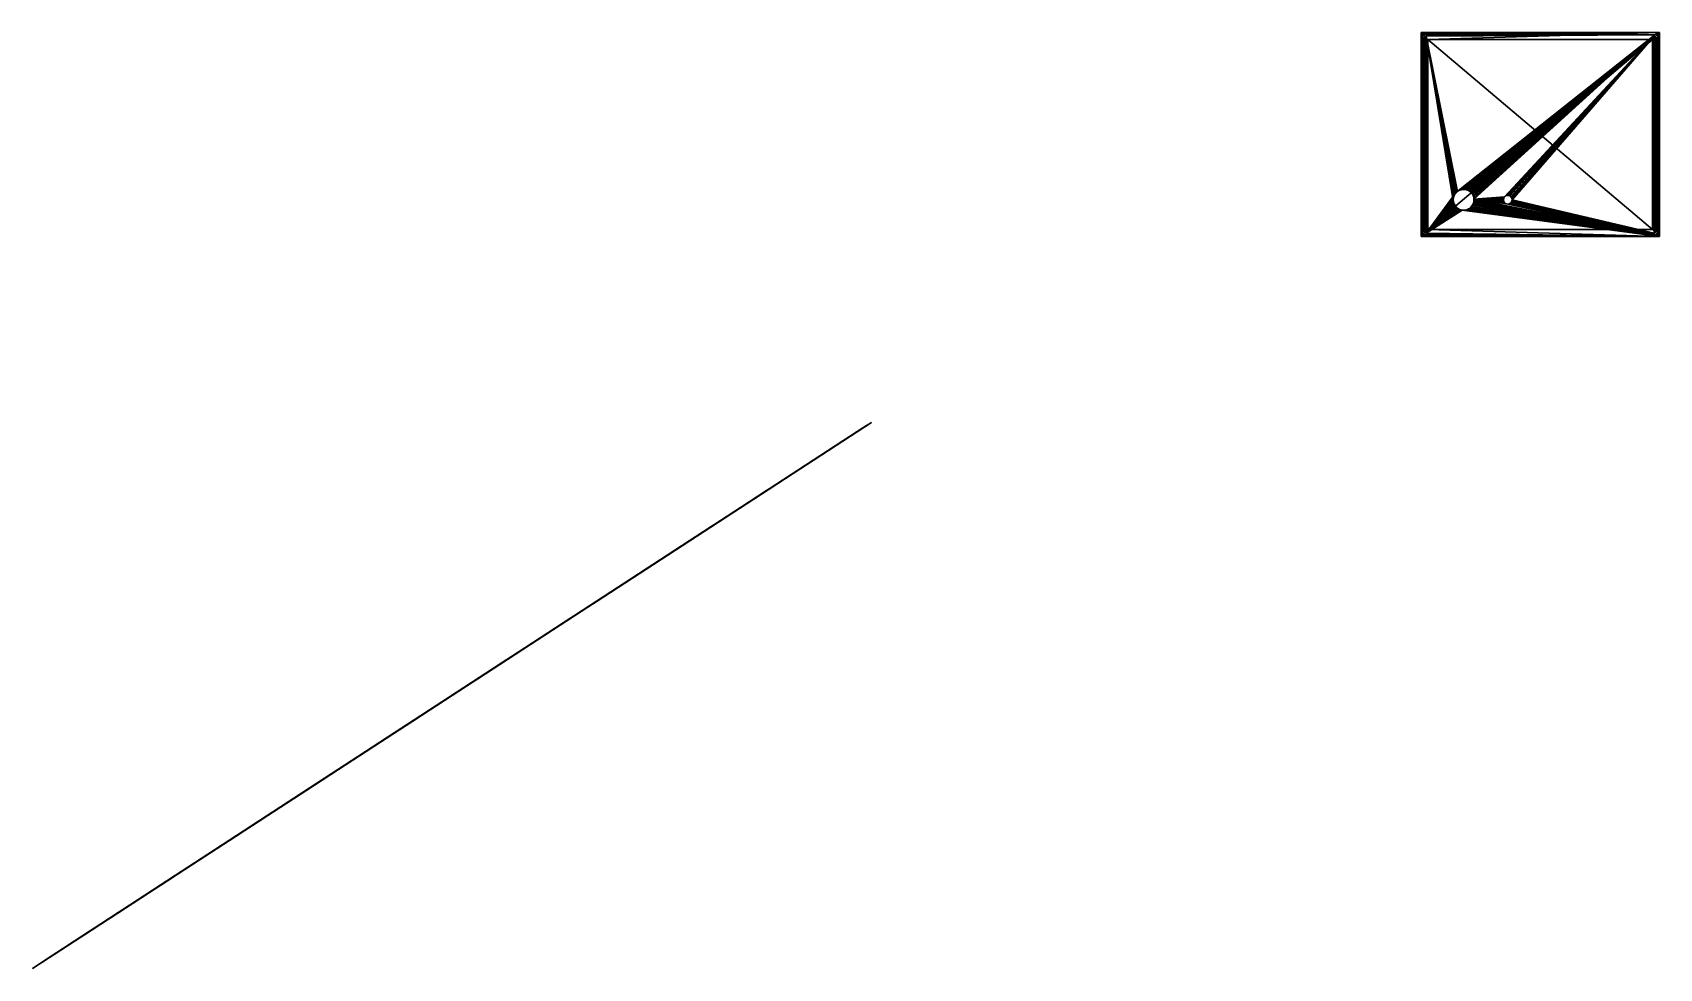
# Model space of a CAD drawing. Extents: x -692 to 250, y -336 to 206.
import ezdxf

# ---------------------------------------------------------------- set-up
doc = ezdxf.new("R2010")
doc.units = 0
doc.header["$LTSCALE"] = 25.4
doc.layers.get('0').update_dxf_attribs({"color": 13, "linetype": 'CONTINUOUS'})

# ---------------------------------------------------------------- blocks, each defined once
blk = doc.blocks.new('CHRIS')
at = {"color": 0}
blk.add_line((-21.11, 0, 97.35), (-13.86, 0, 95.37), dxfattribs=at)
at = {"color": 33}
mesh = blk.add_polyface(dxfattribs=at)
corners = [(129.45, 0, 940.81), (111.6, 0, 940.2), (120.54, 0, 940.08), (102.71, 0, 941.19), (133.45, 0, 943.42), (93.95, 0, 943.02), (85.42, 0, 945.68), (135.54, 0, 947.71), (77.18, 0, 949.16), (135.13, 0, 952.46), (35.43, 0, 907.02), (2.72, 0, 905.27), (19.12, 0, 905.2), (-0.77, 0, 907.99), (51.42, 0, 910.69), (-4.11, 0, 910.87), (66.88, 0, 916.18), (-7.3, 0, 913.92), (-15.9, 0, 923.98), (81.6, 0, 923.41), (80.23, 0, 934.64), (-22.88, 0, 935.22), (77.53, 0, 945.88), (-28.08, 0, 947.38), (-33.41, 0, 953.29), (132.34, 0, 956.33), (-38.83, 0, 959.12), (127.95, 0, 958.21), (121.49, 0, 960.25), (-44.36, 0, 964.84), (115.06, 0, 962.38), (108.66, 0, 964.59), (102.29, 0, 966.91), (-49.97, 0, 970.48), (95.95, 0, 969.31), (89.65, 0, 971.8), (-55.69, 0, 976.02), (87.16, 0, 972.83), (83.39, 0, 974.38), (77.16, 0, 977.06), (-61.5, 0, 981.46), (70.97, 0, 979.82), (64.82, 0, 982.67), (-67.39, 0, 986.8), (58.72, 0, 985.6), (52.66, 0, 988.63), (-73.38, 0, 992.04), (42.8, 0, 991.46), (32.63, 0, 992.89), (22.38, 0, 992.87), (-79.46, 0, 997.18), (14.73, 0, 994.84), (7.68, 0, 999.86), (-85.62, 0, 1002.21), (0.82, 0, 1005.13), (-91.87, 0, 1007.14), (-5.84, 0, 1010.66), (-98.2, 0, 1011.96), (-7.24, 0, 1011.91), (-25.36, 0, 1029.59), (-124.81, 0, 1034.78), (-41.46, 0, 1049.12), (-148.19, 0, 1060.89), (-55.35, 0, 1070.28), (-167.93, 0, 1089.86), (-69.3, 0, 1093.7), (-172.14, 0, 1096.27), (-83.74, 0, 1116.82), (-176.95, 0, 1102.24), (-182.31, 0, 1107.71), (-185.75, 0, 1111.68), (-188.29, 0, 1116.29), (-189.81, 0, 1121.32), (-98.67, 0, 1139.62), (-191.57, 0, 1135.53), (-191.57, 0, 1149.84), (-100.97, 0, 1149.09), (-99.1, 0, 1158.65), (-189.81, 0, 1164.05), (-93.39, 0, 1166.55), (-181.85, 0, 1200.59), (-83.68, 0, 1175.98), (-74.79, 0, 1186.19), (-66.8, 0, 1197.12), (-59.74, 0, 1208.67), (-171.73, 0, 1236.58), (-53.68, 0, 1220.78), (-51.04, 0, 1227.01), (-48.66, 0, 1233.35), (-69.03, 0, 1245.47), (-159.47, 0, 1271.91), (-90.52, 0, 1255.48), (-112.91, 0, 1263.29), (-135.97, 0, 1268.8)]
mesh.append_faces([[corners[k] for k in face] for face in [(0, 1, 2), (10, 11, 12), (90, 92, 93)]], dxfattribs={"vtx0": -1, "color": 33})
mesh.append_faces([[corners[k] for k in face] for face in [(1, 0, 3), (3, 4, 5), (5, 4, 6), (6, 7, 8), (11, 10, 13), (13, 14, 15), (15, 16, 17), (17, 16, 18), (18, 20, 21), (21, 22, 23), (23, 8, 24), (24, 25, 26), (26, 28, 29), (29, 32, 33), (33, 35, 36), (36, 39, 40), (40, 42, 43), (43, 45, 46), (50, 52, 53), (53, 54, 55), (55, 56, 57), (57, 59, 60), (60, 61, 62), (62, 63, 64), (64, 65, 66), (66, 67, 68), (68, 67, 69), (69, 67, 70), (70, 67, 71), (71, 67, 72), (72, 73, 74), (74, 73, 75), (75, 77, 78), (78, 79, 80), (80, 84, 85), (85, 89, 90)]], dxfattribs={"vtx0": -1, "vtx1": -1, "color": 33})
mesh.append_faces([[corners[k] for k in face] for face in [(24, 8, 9)]], dxfattribs={"vtx0": -1, "vtx1": -1, "vtx2": -1, "color": 33})
mesh.append_faces([[corners[k] for k in face] for face in [(3, 0, 4), (6, 4, 7), (8, 7, 9), (13, 10, 14), (15, 14, 16), (18, 16, 19), (18, 19, 20), (21, 20, 22), (23, 22, 8), (24, 9, 25), (26, 25, 27), (26, 27, 28), (29, 28, 30), (29, 30, 31), (29, 31, 32), (33, 32, 34), (33, 34, 35), (36, 35, 37), (36, 37, 38), (36, 38, 39), (40, 39, 41), (40, 41, 42), (43, 42, 44), (43, 44, 45), (46, 45, 47), (46, 47, 48), (46, 48, 49), (49, 50, 46), (50, 49, 51), (50, 51, 52), (53, 52, 54), (55, 54, 56), (57, 56, 58), (57, 58, 59), (60, 59, 61), (62, 61, 63), (64, 63, 65), (66, 65, 67), (72, 67, 73), (75, 73, 76), (75, 76, 77), (78, 77, 79), (80, 79, 81), (80, 81, 82), (80, 82, 83), (80, 83, 84), (85, 84, 86), (85, 86, 87), (85, 87, 88), (85, 88, 89), (90, 89, 91), (90, 91, 92)]], dxfattribs={"vtx0": -1, "vtx2": -1, "color": 33})
at = {"color": 250}
mesh = blk.add_polyface(dxfattribs=at)
corners = [(-36.37, 0, 1254.5), (-69.03, 0, 1245.47), (-48.66, 0, 1233.35), (-90.52, 0, 1255.48), (-27.78, 0, 1277.4), (-112.91, 0, 1263.29), (-135.97, 0, 1268.8), (-159.47, 0, 1271.91), (-163.56, 0, 1272.27), (-155.9, 0, 1311.09), (-23.12, 0, 1301.4), (32.82, 0, 1424.39), (-143.61, 0, 1348.71), (-126.86, 0, 1384.57), (-105.91, 0, 1418.14), (-81.05, 0, 1448.94), (24.95, 0, 1451.01), (-48.79, 0, 1467.93), (19.28, 0, 1478.19), (-16.49, 0, 1486.87), (15.85, 0, 1505.74)]
mesh.append_faces([[corners[k] for k in face] for face in [(0, 1, 2), (19, 18, 20)]], dxfattribs={"vtx0": -1, "color": 250})
mesh.append_faces([[corners[k] for k in face] for face in [(1, 0, 3), (3, 4, 5), (5, 4, 6), (6, 4, 7), (7, 4, 8), (8, 4, 9), (9, 11, 12), (12, 11, 13), (13, 11, 14), (14, 11, 15), (15, 16, 17), (17, 18, 19)]], dxfattribs={"vtx0": -1, "vtx1": -1, "color": 250})
mesh.append_faces([[corners[k] for k in face] for face in [(3, 0, 4), (9, 4, 10), (9, 10, 11), (15, 11, 16), (17, 16, 18)]], dxfattribs={"vtx0": -1, "vtx2": -1, "color": 250})
at = {"color": 37}
mesh = blk.add_polyface(dxfattribs=at)
corners = [(-91.06, 0, 144.06), (-110.95, 0, 115.62), (-103.12, 0, 102.22), (-116.94, 0, 129.94), (-120.99, 0, 144.92), (-1.43, 0, 366.17), (-123.02, 0, 160.31), (-122.99, 0, 175.83), (-119.25, 0, 245.54), (-111.73, 0, 314.94), (-100.43, 0, 383.83), (13.69, 0, 394.98), (-85.4, 0, 452), (28.45, 0, 430.54), (41.83, 0, 466.64), (-66.67, 0, 519.25), (53.79, 0, 503.24), (72.05, 0, 552.4), (-60.55, 0, 544.6), (-57.13, 0, 664.89), (88.9, 0, 602.07), (104.33, 0, 652.2), (113.11, 0, 684.44), (-49.92, 0, 785.01), (121.88, 0, 716.68), (126.37, 0, 725.95), (132.37, 0, 744.4), (138.13, 0, 762.92), (142.88, 0, 771.03), (147.29, 0, 779.34), (151.35, 0, 787.83), (-26.12, 0, 897.18), (-34.41, 0, 904.34), (35.43, 0, 907.02), (51.42, 0, 910.69), (66.88, 0, 916.18), (81.6, 0, 923.41), (19.12, 0, 905.2), (-4.11, 0, 910.87), (-7.3, 0, 913.92), (-0.77, 0, 907.99), (2.72, 0, 905.27)]
mesh.append_faces([[corners[k] for k in face] for face in [(0, 1, 2), (23, 31, 32), (35, 30, 36), (31, 38, 39)]], dxfattribs={"vtx0": -1, "color": 37})
mesh.append_faces([[corners[k] for k in face] for face in [(1, 0, 3), (3, 0, 4), (4, 5, 6), (6, 5, 7), (7, 5, 8), (8, 5, 9), (9, 5, 10), (10, 11, 12), (12, 14, 15), (15, 17, 18), (18, 17, 19), (19, 22, 23), (33, 30, 34), (34, 30, 35), (38, 31, 40), (40, 31, 41), (41, 31, 37)]], dxfattribs={"vtx0": -1, "vtx1": -1, "color": 37})
mesh.append_faces([[corners[k] for k in face] for face in [(23, 30, 31), (30, 33, 31)]], dxfattribs={"vtx0": -1, "vtx1": -1, "vtx2": -1, "color": 37})
mesh.append_faces([[corners[k] for k in face] for face in [(4, 0, 5), (10, 5, 11), (12, 11, 13), (12, 13, 14), (15, 14, 16), (15, 16, 17), (19, 17, 20), (19, 20, 21), (19, 21, 22), (23, 22, 24), (23, 24, 25), (23, 25, 26), (23, 26, 27), (23, 27, 28), (23, 28, 29), (23, 29, 30), (31, 33, 37)]], dxfattribs={"vtx0": -1, "vtx2": -1, "color": 37})
at = {"color": 250}
mesh = blk.add_polyface(dxfattribs=at)
corners = [(-23.86, 0, 9.56), (-71.26, 0, 9.55), (-47.56, 0, 7.45), (-94.22, 0, 15.77), (-0.91, 0, 15.81), (-115.73, 0, 25.95), (-1.06, 0, 25.26), (-2.07, 0, 34.66), (-116.53, 0, 29.62), (-116.89, 0, 33.37), (-116.78, 0, 37.13), (-3.93, 0, 43.93), (-111.28, 0, 58.62), (-6.71, 0, 52.96), (-10.32, 0, 61.7), (-106.72, 0, 80.33), (-14.68, 0, 70.08), (-18.55, 0, 78.71), (-20.72, 0, 87.91), (-103.12, 0, 102.22), (-21.11, 0, 97.35), (-27.87, 0, 98.99), (-49.59, 0, 102.61), (-85.3, 0, 103.76), (-67.42, 0, 103.89)]
mesh.append_faces([[corners[k] for k in face] for face in [(0, 1, 2), (23, 22, 24)]], dxfattribs={"vtx0": -1, "color": 250})
mesh.append_faces([[corners[k] for k in face] for face in [(1, 0, 3), (3, 4, 5), (5, 7, 8), (8, 7, 9), (9, 7, 10), (10, 11, 12), (12, 14, 15), (15, 18, 19), (19, 22, 23)]], dxfattribs={"vtx0": -1, "vtx1": -1, "color": 250})
mesh.append_faces([[corners[k] for k in face] for face in [(3, 0, 4), (5, 4, 6), (5, 6, 7), (10, 7, 11), (12, 11, 13), (12, 13, 14), (15, 14, 16), (15, 16, 17), (15, 17, 18), (19, 18, 20), (19, 20, 21), (19, 21, 22)]], dxfattribs={"vtx0": -1, "vtx2": -1, "color": 250})
at = {"color": 8}
mesh = blk.add_polyface(dxfattribs=at)
corners = [(-1.26, 0, 10.2), (-47.56, 0, 7.45), (-1.93, 0, 4.62), (-23.86, 0, 9.56), (-0.91, 0, 15.81), (-37.03, 0, 0.16), (-72.4, 0, 1.2), (-54.74, 0, -0.01), (-19.4, 0, 1.7), (-89.92, 0, 3.78), (-106.03, 0, 11.13), (-71.26, 0, 9.55), (-94.22, 0, 15.77), (-115.73, 0, 25.95)]
mesh.append_faces([[corners[k] for k in face] for face in [(3, 0, 4), (5, 6, 7), (10, 12, 13)]], dxfattribs={"vtx0": -1, "color": 8})
mesh.append_faces([[corners[k] for k in face] for face in [(0, 1, 2), (1, 0, 3), (6, 8, 9), (9, 1, 10)]], dxfattribs={"vtx0": -1, "vtx1": -1, "color": 8})
mesh.append_faces([[corners[k] for k in face] for face in [(9, 2, 1)]], dxfattribs={"vtx0": -1, "vtx1": -1, "vtx2": -1, "color": 8})
mesh.append_faces([[corners[k] for k in face] for face in [(6, 5, 8), (9, 8, 2), (10, 1, 11), (10, 11, 12)]], dxfattribs={"vtx0": -1, "vtx2": -1, "color": 8})
at = {"color": 37}
mesh = blk.add_polyface(dxfattribs=at)
corners = [(-29.42, 0, 115.86), (-21.11, 0, 97.35), (-13.86, 0, 95.37), (-27.87, 0, 98.99), (-49.59, 0, 102.61), (-67.42, 0, 103.89), (-85.3, 0, 103.76), (-91.06, 0, 144.06), (-103.12, 0, 102.22), (-47.8, 0, 129.59), (-68.66, 0, 139.13)]
mesh.append_faces([[corners[k] for k in face] for face in [(0, 1, 2), (6, 7, 8), (7, 9, 10)]], dxfattribs={"vtx0": -1, "color": 37})
mesh.append_faces([[corners[k] for k in face] for face in [(1, 0, 3), (3, 0, 4), (4, 0, 5)]], dxfattribs={"vtx0": -1, "vtx1": -1, "color": 37})
mesh.append_faces([[corners[k] for k in face] for face in [(7, 5, 0)]], dxfattribs={"vtx0": -1, "vtx1": -1, "vtx2": -1, "color": 37})
mesh.append_faces([[corners[k] for k in face] for face in [(7, 6, 5), (7, 0, 9)]], dxfattribs={"vtx0": -1, "vtx2": -1, "color": 37})
mesh = blk.add_polyface(dxfattribs=at)
corners = [(-3.01, 0, 162.07), (-29.42, 0, 115.86), (-13.86, 0, 95.37), (-47.8, 0, 129.59), (-68.66, 0, 139.13), (-91.06, 0, 144.06), (-2.35, 0, 297.05), (-1.43, 0, 366.17), (0.84, 0, 229.55), (5.82, 0, 329.19), (11.18, 0, 361.91), (13.69, 0, 394.98)]
mesh.append_faces([[corners[k] for k in face] for face in [(0, 1, 2), (6, 0, 8), (7, 10, 11)]], dxfattribs={"vtx0": -1, "color": 37})
mesh.append_faces([[corners[k] for k in face] for face in [(1, 0, 3), (3, 0, 4), (4, 0, 5), (5, 6, 7)]], dxfattribs={"vtx0": -1, "vtx1": -1, "color": 37})
mesh.append_faces([[corners[k] for k in face] for face in [(5, 0, 6)]], dxfattribs={"vtx0": -1, "vtx1": -1, "vtx2": -1, "color": 37})
mesh.append_faces([[corners[k] for k in face] for face in [(7, 6, 9), (7, 9, 10)]], dxfattribs={"vtx0": -1, "vtx2": -1, "color": 37})
at = {"color": 250}
mesh = blk.add_polyface(dxfattribs=at)
corners = [(14.73, 0, 994.84), (22.38, 0, 992.87), (32.63, 0, 992.89), (175.89, 0, 911.84), (116.55, 0, 921.61), (158.55, 0, 902.97), (186.08, 0, 916.55), (196.65, 0, 920.35), (207.52, 0, 923.19), (102.71, 0, 941.19), (77.53, 0, 945.88), (111.6, 0, 940.2), (224.15, 0, 937.19), (120.54, 0, 940.08), (93.95, 0, 943.02), (85.42, 0, 945.68), (77.18, 0, 949.16), (263.37, 0, 1379.26), (205.63, 0, 1379.23), (234.5, 0, 1379.23), (230.74, 0, 942.72), (129.45, 0, 940.81), (133.45, 0, 943.42), (238.51, 0, 949.21), (135.54, 0, 947.71), (135.13, 0, 952.46), (246.28, 0, 955.69), (132.34, 0, 956.33), (254.06, 0, 962.15), (127.95, 0, 958.21), (121.49, 0, 960.25), (115.06, 0, 962.38), (261.85, 0, 968.6), (108.66, 0, 964.59), (102.29, 0, 966.91), (95.95, 0, 969.31), (269.65, 0, 975.04), (89.65, 0, 971.8), (87.16, 0, 972.83), (83.39, 0, 974.38), (77.16, 0, 977.06), (277.46, 0, 981.47), (70.97, 0, 979.82), (64.82, 0, 982.67), (279.91, 0, 983.48), (58.72, 0, 985.6), (281.86, 0, 984.06), (284.7, 0, 984.9), (287.54, 0, 985.74), (52.66, 0, 988.63), (290.94, 0, 1009.07), (42.8, 0, 991.46), (7.68, 0, 999.86), (0.82, 0, 1005.13), (-5.84, 0, 1010.66), (290.06, 0, 1032.64), (-7.24, 0, 1011.91), (-9.19, 0, 1054.98), (284.94, 0, 1055.66), (-14.86, 0, 1097.73), (286.61, 0, 1069), (287.98, 0, 1082.39), (289.05, 0, 1095.79), (289.81, 0, 1109.22), (-24.22, 0, 1139.82), (290.27, 0, 1122.67), (290.42, 0, 1136.12), (290.27, 0, 1149.57), (-37.19, 0, 1180.94), (289.81, 0, 1163.01), (289.05, 0, 1176.44), (287.98, 0, 1189.85), (-53.68, 0, 1220.78), (286.61, 0, 1203.23), (284.94, 0, 1216.58), (289.73, 0, 1229.94), (-51.04, 0, 1227.01), (-48.66, 0, 1233.35), (297.99, 0, 1255.33), (-36.37, 0, 1254.5), (-27.78, 0, 1277.4), (264.96, 0, 1269.56), (250.95, 0, 1271.15), (237.27, 0, 1274.58), (224.18, 0, 1279.81), (-23.12, 0, 1301.4), (211.89, 0, 1286.72), (145.95, 0, 1371.22), (146.18, 0, 1376.15), (147.39, 0, 1380.93), (292.23, 0, 1379.35), (279.06, 0, 1269.85), (302.98, 0, 1281.56), (281.99, 0, 1276.89), (284.44, 0, 1284.11), (304.65, 0, 1308.21), (286.4, 0, 1291.47), (287.87, 0, 1298.96), (288.82, 0, 1306.52), (290.85, 0, 1330.75), (304.65, 0, 1379.35), (291.99, 0, 1355.03), (255.1, 0, 1447.76), (158.15, 0, 1396.04), (171.05, 0, 1409.37), (185.87, 0, 1420.53), (202.23, 0, 1429.27), (219.72, 0, 1435.46), (251.58, 0, 1447.71), (217.6, 0, 1455.92), (214.49, 0, 1457.56), (220.79, 0, 1454.41), (224.04, 0, 1453.05), (227.35, 0, 1451.84), (230.72, 0, 1450.78), (234.12, 0, 1449.88), (237.57, 0, 1449.13), (241.04, 0, 1448.53), (244.54, 0, 1448.1), (248.05, 0, 1447.82), (32.82, 0, 1424.39), (143.56, 0, 1385.79), (142.97, 0, 1390.66), (142.44, 0, 1395.53), (141.97, 0, 1400.41), (121.95, 0, 1416.73), (100.19, 0, 1430.64), (46.34, 0, 1432.99), (76.97, 0, 1441.94), (61.24, 0, 1438.91)]
mesh.append_faces([[corners[k] for k in face] for face in [(3, 4, 5), (10, 15, 16), (17, 18, 19), (107, 109, 110), (127, 128, 129)]], dxfattribs={"vtx0": -1, "color": 250})
mesh.append_faces([[corners[k] for k in face] for face in [(4, 9, 10), (9, 8, 11), (11, 12, 13), (20, 13, 12), (13, 20, 21), (21, 20, 22), (22, 23, 24), (24, 23, 25), (25, 26, 27), (27, 28, 29), (29, 28, 30), (30, 28, 31), (31, 32, 33), (33, 32, 34), (34, 32, 35), (35, 36, 37), (37, 36, 38), (38, 36, 39), (39, 36, 40), (40, 41, 42), (42, 41, 43), (43, 44, 45), (45, 48, 49), (49, 50, 51), (51, 50, 2), (0, 50, 52), (52, 50, 53), (53, 50, 54), (54, 55, 56), (56, 55, 57), (57, 58, 59), (59, 63, 64), (64, 67, 68), (68, 71, 72), (72, 75, 76), (76, 75, 77), (77, 78, 79), (79, 78, 80), (80, 84, 85), (87, 18, 88), (88, 18, 89), (91, 92, 93), (93, 92, 94), (94, 95, 96), (96, 95, 97), (97, 95, 98), (98, 95, 99), (99, 100, 101), (101, 100, 90), (89, 102, 103), (103, 102, 104), (104, 102, 105), (105, 102, 106), (106, 102, 107), (109, 107, 111), (111, 107, 112), (112, 107, 113), (113, 107, 114), (114, 107, 115), (115, 107, 116), (116, 107, 117), (117, 107, 118), (118, 107, 119), (119, 107, 108), (120, 126, 127)]], dxfattribs={"vtx0": -1, "vtx1": -1, "color": 250})
mesh.append_faces([[corners[k] for k in face] for face in [(4, 8, 9), (2, 50, 0), (80, 78, 81), (85, 18, 87), (89, 18, 17), (90, 102, 89)]], dxfattribs={"vtx0": -1, "vtx1": -1, "vtx2": -1, "color": 250})
mesh.append_faces([[corners[k] for k in face] for face in [(4, 3, 6), (4, 6, 7), (4, 7, 8), (11, 8, 12), (10, 9, 14), (10, 14, 15), (22, 20, 23), (25, 23, 26), (27, 26, 28), (31, 28, 32), (35, 32, 36), (40, 36, 41), (43, 41, 44), (45, 44, 46), (45, 46, 47), (45, 47, 48), (49, 48, 50), (54, 50, 55), (57, 55, 58), (59, 58, 60), (59, 60, 61), (59, 61, 62), (59, 62, 63), (64, 63, 65), (64, 65, 66), (64, 66, 67), (68, 67, 69), (68, 69, 70), (68, 70, 71), (72, 71, 73), (72, 73, 74), (72, 74, 75), (77, 75, 78), (80, 81, 82), (80, 82, 83), (80, 83, 84), (85, 84, 86), (85, 86, 18), (89, 17, 90), (78, 91, 81), (91, 78, 92), (94, 92, 95), (99, 95, 100), (90, 100, 102), (107, 102, 108), (87, 120, 85), (120, 87, 121), (120, 121, 122), (120, 122, 123), (120, 123, 124), (120, 124, 125), (120, 125, 126), (127, 126, 128)]], dxfattribs={"vtx0": -1, "vtx2": -1, "color": 250})
mesh.append_faces([[corners[k] for k in face] for face in [(0, 1, 2)]], dxfattribs={"vtx2": -1, "color": 250})
mesh = blk.add_polyface(dxfattribs=at)
corners = [(-7.3, 0, 913.92), (-34.41, 0, 904.34), (-26.12, 0, 897.18), (-36.86, 0, 906.46), (-36.86, 0, 930.27), (-15.9, 0, 923.98), (-22.88, 0, 935.22), (-34.26, 0, 937.68), (-28.08, 0, 947.38), (-33.1, 0, 945.45), (-33.41, 0, 953.29)]
mesh.append_faces([[corners[k] for k in face] for face in [(0, 1, 2), (9, 8, 10)]], dxfattribs={"vtx0": -1, "color": 250})
mesh.append_faces([[corners[k] for k in face] for face in [(1, 0, 3), (3, 0, 4), (4, 6, 7), (7, 8, 9)]], dxfattribs={"vtx0": -1, "vtx1": -1, "color": 250})
mesh.append_faces([[corners[k] for k in face] for face in [(4, 0, 5), (4, 5, 6), (7, 6, 8)]], dxfattribs={"vtx0": -1, "vtx2": -1, "color": 250})
mesh = blk.add_polyface(dxfattribs=at)
corners = [(132.37, 0, 1414.88), (121.95, 0, 1416.73), (141.97, 0, 1400.41), (119.97, 0, 1427.03), (100.19, 0, 1430.64), (105.29, 0, 1436.3), (76.97, 0, 1441.94), (75.38, 0, 1474.18), (24.95, 0, 1451.01), (19.28, 0, 1478.19), (65.93, 0, 1485.87), (15.85, 0, 1505.74), (58.39, 0, 1498.87), (52.94, 0, 1512.88), (15.56, 0, 1509.3), (18.83, 0, 1513.02), (51.41, 0, 1521.32), (22.07, 0, 1516.76), (25.28, 0, 1520.53), (28.46, 0, 1524.31), (50.63, 0, 1529.86), (31.62, 0, 1528.12), (34.75, 0, 1531.96), (50.63, 0, 1538.44), (37.85, 0, 1535.81), (40.93, 0, 1539.69), (51.41, 0, 1546.98), (43.97, 0, 1543.59), (46.99, 0, 1547.51), (49.98, 0, 1551.46), (52.94, 0, 1555.42), (46.34, 0, 1432.99), (32.82, 0, 1424.39), (61.24, 0, 1438.91)]
mesh.append_faces([[corners[k] for k in face] for face in [(0, 1, 2), (29, 26, 30), (31, 8, 32)]], dxfattribs={"vtx0": -1, "color": 250})
mesh.append_faces([[corners[k] for k in face] for face in [(1, 3, 4), (4, 5, 6), (8, 7, 9), (9, 10, 11), (11, 13, 14), (14, 13, 15), (15, 16, 17), (17, 16, 18), (18, 16, 19), (19, 20, 21), (21, 20, 22), (22, 23, 24), (24, 23, 25), (25, 26, 27), (27, 26, 28), (28, 26, 29)]], dxfattribs={"vtx0": -1, "vtx1": -1, "color": 250})
mesh.append_faces([[corners[k] for k in face] for face in [(6, 7, 8)]], dxfattribs={"vtx0": -1, "vtx1": -1, "vtx2": -1, "color": 250})
mesh.append_faces([[corners[k] for k in face] for face in [(1, 0, 3), (4, 3, 5), (6, 5, 7), (9, 7, 10), (11, 10, 12), (11, 12, 13), (15, 13, 16), (19, 16, 20), (22, 20, 23), (25, 23, 26), (8, 31, 33), (8, 33, 6)]], dxfattribs={"vtx0": -1, "vtx2": -1, "color": 250})
at = {"color": 33}
mesh = blk.add_polyface(dxfattribs=at)
corners = [(50.75, 0, 1595.8), (40.87, 0, 1594.45), (46.07, 0, 1593.26), (37.89, 0, 1598.86), (40.2, 0, 1617.31), (31.41, 0, 1609.43), (26.79, 0, 1620.94), (34.63, 0, 1624.1), (24.23, 0, 1633.07), (33.47, 0, 1632.8), (37.17, 0, 1640.77), (23.82, 0, 1645.47), (31.5, 0, 1661.28), (25.49, 0, 1657.76), (27.03, 0, 1659.62), (29.12, 0, 1660.84)]
mesh.append_faces([[corners[k] for k in face] for face in [(0, 1, 2), (14, 12, 15)]], dxfattribs={"vtx0": -1, "color": 33})
mesh.append_faces([[corners[k] for k in face] for face in [(1, 0, 3), (3, 4, 5), (5, 4, 6), (6, 7, 8), (8, 10, 11), (11, 12, 13), (13, 12, 14)]], dxfattribs={"vtx0": -1, "vtx1": -1, "color": 33})
mesh.append_faces([[corners[k] for k in face] for face in [(3, 0, 4), (6, 4, 7), (8, 7, 9), (8, 9, 10), (11, 10, 12)]], dxfattribs={"vtx0": -1, "vtx2": -1, "color": 33})
at = {"color": 37}
mesh = blk.add_polyface(dxfattribs=at)
corners = [(72, 0, 89.3), (26.73, 0, 79.73), (31.57, 0, 78.81), (25.65, 0, 96.51), (90.97, 0, 104.95), (28.37, 0, 113.09), (113.43, 0, 114.96), (34.77, 0, 128.63), (137.75, 0, 118.63), (170.89, 0, 99.47), (164.5, 0, 97.21), (151.51, 0, 134.47), (61.77, 0, 271.56), (177.76, 0, 252.92), (198.11, 0, 372.53), (61.1, 0, 322.67), (64.46, 0, 373.67), (185.46, 0, 437.55), (193.09, 0, 447.41), (199.67, 0, 458), (205.14, 0, 469.21), (209.44, 0, 480.91), (212.53, 0, 493), (71.94, 0, 424.23), (83.52, 0, 474.01), (98.98, 0, 522.73), (100.94, 0, 535.29), (113.11, 0, 684.44), (104.75, 0, 585.02), (108.81, 0, 634.74)]
mesh.append_faces([[corners[k] for k in face] for face in [(0, 1, 2), (9, 8, 10), (21, 14, 22), (28, 27, 29)]], dxfattribs={"vtx0": -1, "color": 37})
mesh.append_faces([[corners[k] for k in face] for face in [(1, 0, 3), (3, 4, 5), (5, 6, 7), (7, 11, 12), (12, 14, 15), (15, 14, 16), (17, 14, 18), (18, 14, 19), (19, 14, 20), (20, 14, 21), (16, 17, 23), (24, 17, 25), (25, 17, 26), (26, 27, 28)]], dxfattribs={"vtx0": -1, "vtx1": -1, "color": 37})
mesh.append_faces([[corners[k] for k in face] for face in [(8, 11, 7), (16, 14, 17)]], dxfattribs={"vtx0": -1, "vtx1": -1, "vtx2": -1, "color": 37})
mesh.append_faces([[corners[k] for k in face] for face in [(3, 0, 4), (5, 4, 6), (7, 6, 8), (8, 9, 11), (12, 11, 13), (12, 13, 14), (17, 24, 23), (26, 17, 27)]], dxfattribs={"vtx0": -1, "vtx2": -1, "color": 37})
at = {"color": 8}
mesh = blk.add_polyface(dxfattribs=at)
corners = [(257.03, 0, 13.28), (215.42, 0, 14.22), (198.33, 0, 13.62), (261.91, 0, 16.4), (232.22, 0, 17.46), (266.53, 0, 19.89), (248.31, 0, 23.28), (270.86, 0, 23.73), (263.3, 0, 31.52), (274.87, 0, 27.9), (278.54, 0, 32.38), (276.83, 0, 42), (116.33, 0, 34.57), (90.29, 0, 34.45), (129.6, 0, 34.42), (224.06, 0, 3.41), (185.42, 0, 5.16), (204.65, 0, 2.48), (229.82, 0, 3.95), (235.52, 0, 4.94), (241.13, 0, 6.38), (167.03, 0, 11.42), (246.61, 0, 8.26), (251.92, 0, 10.57), (149.2, 0, 19.12), (174.36, 0, 16.67), (151.24, 0, 23.67), (130.29, 0, 23.59), (110.88, 0, 24.34), (43.8, 0, 25.92), (36.37, 0, 33.39), (64.42, 0, 37.43), (31, 0, 42.45), (39.09, 0, 43.46), (31.28, 0, 60.63), (91.61, 0, 21.91), (52.83, 0, 20.49), (72.25, 0, 20.35)]
mesh.append_faces([[corners[k] for k in face] for face in [(8, 10, 11), (15, 16, 17), (32, 33, 34), (35, 36, 37)]], dxfattribs={"vtx0": -1, "color": 8})
mesh.append_faces([[corners[k] for k in face] for face in [(1, 3, 4), (4, 5, 6), (6, 7, 8), (16, 20, 21), (21, 2, 24), (24, 26, 27), (27, 26, 28), (29, 14, 30), (30, 31, 32), (36, 35, 29)]], dxfattribs={"vtx0": -1, "vtx1": -1, "color": 8})
mesh.append_faces([[corners[k] for k in face] for face in [(21, 0, 2), (28, 14, 29), (30, 14, 13)]], dxfattribs={"vtx0": -1, "vtx1": -1, "vtx2": -1, "color": 8})
mesh.append_faces([[corners[k] for k in face] for face in [(0, 1, 2), (1, 0, 3), (4, 3, 5), (6, 5, 7), (8, 7, 9), (8, 9, 10), (16, 15, 18), (16, 18, 19), (16, 19, 20), (21, 20, 22), (21, 22, 23), (21, 23, 0), (24, 2, 25), (24, 25, 26), (28, 26, 14), (30, 13, 31), (32, 31, 33), (29, 35, 28)]], dxfattribs={"vtx0": -1, "vtx2": -1, "color": 8})
mesh.append_faces([[corners[k] for k in face] for face in [(12, 13, 14)]], dxfattribs={"vtx1": -1, "color": 8})
at = {"color": 250}
mesh = blk.add_polyface(dxfattribs=at)
corners = [(222.85, 0, 70.01), (96.6, 0, 66.41), (237.61, 0, 65.72), (102.56, 0, 69.65), (108.57, 0, 72.8), (207.66, 0, 72.34), (200.79, 0, 75.08), (114.62, 0, 75.87), (188.83, 0, 82.69), (120.72, 0, 78.85), (126.85, 0, 81.74), (133.03, 0, 84.54), (176.73, 0, 90.06), (139.25, 0, 87.25), (145.51, 0, 89.88), (151.8, 0, 92.41), (164.5, 0, 97.21), (158.13, 0, 94.86), (215.42, 0, 14.22), (174.36, 0, 16.67), (198.33, 0, 13.62), (232.22, 0, 17.46), (151.24, 0, 23.67), (248.31, 0, 23.28), (263.3, 0, 31.52), (129.6, 0, 34.42), (276.83, 0, 42), (116.33, 0, 34.57), (64.42, 0, 37.43), (39.09, 0, 43.46), (264.83, 0, 51.59), (31.28, 0, 60.63), (251.68, 0, 59.55), (31.57, 0, 78.81), (90.29, 0, 34.45)]
mesh.append_faces([[corners[k] for k in face] for face in [(15, 16, 17), (18, 19, 20), (31, 1, 33)]], dxfattribs={"vtx0": -1, "color": 250})
mesh.append_faces([[corners[k] for k in face] for face in [(0, 1, 2), (1, 0, 3), (3, 0, 4), (4, 6, 7), (7, 8, 9), (9, 8, 10), (10, 8, 11), (11, 12, 13), (13, 12, 14), (14, 12, 15), (19, 21, 22), (22, 24, 25), (25, 26, 27), (28, 26, 29), (29, 30, 31)]], dxfattribs={"vtx0": -1, "vtx1": -1, "color": 250})
mesh.append_faces([[corners[k] for k in face] for face in [(27, 26, 28), (31, 2, 1)]], dxfattribs={"vtx0": -1, "vtx1": -1, "vtx2": -1, "color": 250})
mesh.append_faces([[corners[k] for k in face] for face in [(4, 0, 5), (4, 5, 6), (7, 6, 8), (11, 8, 12), (15, 12, 16), (19, 18, 21), (22, 21, 23), (22, 23, 24), (25, 24, 26), (29, 26, 30), (31, 30, 32), (31, 32, 2)]], dxfattribs={"vtx0": -1, "vtx2": -1, "color": 250})
mesh.append_faces([[corners[k] for k in face] for face in [(28, 34, 27)]], dxfattribs={"vtx2": -1, "color": 250})
at = {"color": 251}
mesh = blk.add_polyface(dxfattribs=at)
corners = [(114.75, 0, 1717.23), (83.13, 0, 1718.97), (98.88, 0, 1716.97), (130.42, 0, 1719.75), (75.85, 0, 1719.51), (57.89, 0, 1639.43), (51.74, 0, 1626.23), (58.86, 0, 1624.6), (50.75, 0, 1629.95), (48.99, 0, 1635.51), (45.15, 0, 1644.56), (59.26, 0, 1654.23), (39.86, 0, 1652.84), (33.25, 0, 1660.12), (62.93, 0, 1668.63), (31.5, 0, 1661.28), (31.6, 0, 1675.8), (63.94, 0, 1673.26), (63.42, 0, 1677.97), (32.73, 0, 1690.29), (61.43, 0, 1682.26), (58.11, 0, 1692.23), (34.9, 0, 1704.65), (58.91, 0, 1702.7), (63.66, 0, 1712.06), (38.11, 0, 1718.82), (68.97, 0, 1717.07), (42.3, 0, 1732.73), (145.58, 0, 1724.48), (159.9, 0, 1731.32), (160.49, 0, 1733.08), (52.83, 0, 1742.85), (162.07, 0, 1739.67), (162.74, 0, 1746.41), (64.75, 0, 1751.29), (162.46, 0, 1753.19), (77.79, 0, 1757.87), (149.18, 0, 1759.25), (91.66, 0, 1762.43), (135.14, 0, 1763.28), (106.06, 0, 1764.89), (120.66, 0, 1765.17)]
mesh.append_faces([[corners[k] for k in face] for face in [(0, 1, 2), (5, 6, 7), (40, 39, 41)]], dxfattribs={"vtx0": -1, "color": 251})
mesh.append_faces([[corners[k] for k in face] for face in [(1, 3, 4), (6, 5, 8), (8, 5, 9), (9, 5, 10), (10, 11, 12), (12, 11, 13), (13, 14, 15), (15, 14, 16), (16, 18, 19), (19, 21, 22), (22, 24, 25), (25, 4, 27), (27, 30, 31), (31, 33, 34), (34, 35, 36), (36, 37, 38), (38, 39, 40)]], dxfattribs={"vtx0": -1, "vtx1": -1, "color": 251})
mesh.append_faces([[corners[k] for k in face] for face in [(27, 4, 3)]], dxfattribs={"vtx0": -1, "vtx1": -1, "vtx2": -1, "color": 251})
mesh.append_faces([[corners[k] for k in face] for face in [(1, 0, 3), (10, 5, 11), (13, 11, 14), (16, 14, 17), (16, 17, 18), (19, 18, 20), (19, 20, 21), (22, 21, 23), (22, 23, 24), (25, 24, 26), (25, 26, 4), (27, 3, 28), (27, 28, 29), (27, 29, 30), (31, 30, 32), (31, 32, 33), (34, 33, 35), (36, 35, 37), (38, 37, 39)]], dxfattribs={"vtx0": -1, "vtx2": -1, "color": 251})
at = {"color": 33}
mesh = blk.add_polyface(dxfattribs=at)
corners = [(179.59, 0, 1712.26), (114.75, 0, 1717.23), (98.88, 0, 1716.97), (169.17, 0, 1721.21), (130.42, 0, 1719.75), (145.58, 0, 1724.48), (159.9, 0, 1731.32), (156.43, 0, 1520.23), (107.22, 0, 1514.36), (147.72, 0, 1514.36), (97.31, 0, 1518.03), (77.13, 0, 1541.49), (175.04, 0, 1541.49), (178.12, 0, 1545.34), (66.84, 0, 1555.42), (180.67, 0, 1549.01), (185.06, 0, 1557.1), (58.71, 0, 1570.71), (188.59, 0, 1565.62), (191.22, 0, 1574.45), (52.94, 0, 1587.03), (192.87, 0, 1583.51), (193.64, 0, 1592.69), (51.71, 0, 1591.93), (50.75, 0, 1595.8), (193.69, 0, 1598.04), (49.28, 0, 1607.03), (193.69, 0, 1630.24), (48.87, 0, 1618.35), (58.86, 0, 1624.6), (57.89, 0, 1639.43), (193.85, 0, 1655.07), (59.26, 0, 1654.23), (62.93, 0, 1668.63), (192.95, 0, 1679.87), (63.94, 0, 1673.26), (63.42, 0, 1677.97), (61.43, 0, 1682.26), (190.99, 0, 1704.62), (58.11, 0, 1692.23), (58.91, 0, 1702.7), (63.66, 0, 1712.06), (68.97, 0, 1717.07), (83.13, 0, 1718.97), (75.85, 0, 1719.51), (51.74, 0, 1626.23), (49.51, 0, 1629.66), (50.75, 0, 1629.95), (34.63, 0, 1624.1), (40.2, 0, 1617.31), (33.47, 0, 1632.8), (48.99, 0, 1635.51), (37.17, 0, 1640.77), (45.15, 0, 1644.56), (31.5, 0, 1661.28), (39.86, 0, 1652.84), (33.25, 0, 1660.12)]
mesh.append_faces([[corners[k] for k in face] for face in [(5, 3, 6), (7, 8, 9), (42, 43, 44), (46, 48, 49), (54, 55, 56)]], dxfattribs={"vtx0": -1, "color": 33})
mesh.append_faces([[corners[k] for k in face] for face in [(1, 3, 4), (4, 3, 5), (8, 7, 10), (10, 7, 11), (11, 13, 14), (14, 16, 17), (17, 19, 20), (20, 22, 23), (23, 22, 24), (24, 25, 26), (26, 27, 28), (29, 27, 30), (30, 31, 32), (32, 31, 33), (33, 34, 35), (35, 34, 36), (36, 34, 37), (37, 38, 39), (39, 38, 40), (40, 38, 41), (41, 0, 42), (28, 45, 46), (45, 28, 29), (48, 46, 50), (50, 51, 52), (52, 53, 54)]], dxfattribs={"vtx0": -1, "vtx1": -1, "color": 33})
mesh.append_faces([[corners[k] for k in face] for face in [(28, 27, 29), (42, 0, 2), (50, 46, 47)]], dxfattribs={"vtx0": -1, "vtx1": -1, "vtx2": -1, "color": 33})
mesh.append_faces([[corners[k] for k in face] for face in [(0, 1, 2), (1, 0, 3), (11, 7, 12), (11, 12, 13), (14, 13, 15), (14, 15, 16), (17, 16, 18), (17, 18, 19), (20, 19, 21), (20, 21, 22), (24, 22, 25), (26, 25, 27), (30, 27, 31), (33, 31, 34), (37, 34, 38), (41, 38, 0), (42, 2, 43), (46, 45, 47), (50, 47, 51), (52, 51, 53), (54, 53, 55)]], dxfattribs={"vtx0": -1, "vtx2": -1, "color": 33})
at = {"color": 37}
mesh = blk.add_polyface(dxfattribs=at)
corners = [(102.56, 0, 69.65), (31.57, 0, 78.81), (96.6, 0, 66.41), (108.57, 0, 72.8), (114.62, 0, 75.87), (120.72, 0, 78.85), (72, 0, 89.3), (126.85, 0, 81.74), (133.03, 0, 84.54), (139.25, 0, 87.25), (145.51, 0, 89.88), (90.97, 0, 104.95), (151.8, 0, 92.41), (158.13, 0, 94.86), (164.5, 0, 97.21), (137.75, 0, 118.63), (113.43, 0, 114.96)]
mesh.append_faces([[corners[k] for k in face] for face in [(0, 1, 2), (11, 15, 16)]], dxfattribs={"vtx0": -1, "color": 37})
mesh.append_faces([[corners[k] for k in face] for face in [(1, 5, 6), (6, 10, 11)]], dxfattribs={"vtx0": -1, "vtx1": -1, "color": 37})
mesh.append_faces([[corners[k] for k in face] for face in [(1, 0, 3), (1, 3, 4), (1, 4, 5), (6, 5, 7), (6, 7, 8), (6, 8, 9), (6, 9, 10), (11, 10, 12), (11, 12, 13), (11, 13, 14), (11, 14, 15)]], dxfattribs={"vtx0": -1, "vtx2": -1, "color": 37})
at = {"color": 33}
mesh = blk.add_polyface(dxfattribs=at)
corners = [(49.28, 0, 1607.03), (40.2, 0, 1617.31), (50.75, 0, 1595.8), (48.87, 0, 1618.35), (49.51, 0, 1629.66)]
mesh.append_faces([[corners[k] for k in face] for face in [(0, 1, 2), (1, 3, 4)]], dxfattribs={"vtx0": -1, "color": 33})
mesh.append_faces([[corners[k] for k in face] for face in [(1, 0, 3)]], dxfattribs={"vtx0": -1, "vtx2": -1, "color": 33})
mesh = blk.add_polyface(dxfattribs=at)
corners = [(156.95, 0, 1417.82), (132.37, 0, 1414.88), (141.97, 0, 1400.41), (119.97, 0, 1427.03), (170.51, 0, 1436.36), (105.29, 0, 1436.3), (75.38, 0, 1474.18), (182.57, 0, 1455.9), (184.93, 0, 1468.01), (185.93, 0, 1480.31), (65.93, 0, 1485.87), (185.54, 0, 1492.65), (58.39, 0, 1498.87), (183.78, 0, 1504.86), (52.94, 0, 1512.88), (147.72, 0, 1514.36), (180.67, 0, 1516.8), (156.43, 0, 1520.23), (180.67, 0, 1539.52), (175.04, 0, 1541.49), (178.12, 0, 1545.34), (180.67, 0, 1549.01), (107.22, 0, 1514.36), (51.41, 0, 1521.32), (97.31, 0, 1518.03), (77.13, 0, 1541.49), (50.63, 0, 1529.86), (50.63, 0, 1538.44), (51.41, 0, 1546.98), (66.84, 0, 1555.42), (52.94, 0, 1555.42), (58.71, 0, 1570.71), (52.94, 0, 1587.03)]
mesh.append_faces([[corners[k] for k in face] for face in [(0, 1, 2), (20, 18, 21), (30, 31, 32)]], dxfattribs={"vtx0": -1, "color": 33})
mesh.append_faces([[corners[k] for k in face] for face in [(1, 0, 3), (3, 4, 5), (5, 4, 6), (6, 9, 10), (10, 11, 12), (12, 13, 14), (15, 16, 17), (17, 18, 19), (19, 18, 20), (14, 22, 23), (22, 14, 15), (23, 25, 26), (26, 25, 27), (27, 25, 28), (28, 29, 30)]], dxfattribs={"vtx0": -1, "vtx1": -1, "color": 33})
mesh.append_faces([[corners[k] for k in face] for face in [(14, 13, 15)]], dxfattribs={"vtx0": -1, "vtx1": -1, "vtx2": -1, "color": 33})
mesh.append_faces([[corners[k] for k in face] for face in [(3, 0, 4), (6, 4, 7), (6, 7, 8), (6, 8, 9), (10, 9, 11), (12, 11, 13), (15, 13, 16), (17, 16, 18), (23, 22, 24), (23, 24, 25), (28, 25, 29), (30, 29, 31)]], dxfattribs={"vtx0": -1, "vtx2": -1, "color": 33})
at = {"color": 250}
mesh = blk.add_polyface(dxfattribs=at)
corners = [(279.72, 0, 923.76), (238.98, 0, 922.08), (280.86, 0, 921.63), (241.7, 0, 923), (244.39, 0, 924), (278.37, 0, 925.76), (247.05, 0, 925.08), (249.67, 0, 926.25), (276.83, 0, 927.63), (252.25, 0, 927.49), (254.8, 0, 928.82), (275.11, 0, 929.33), (257.3, 0, 930.23), (273.24, 0, 930.85), (259.76, 0, 931.71), (271.22, 0, 932.19), (262.17, 0, 933.27), (269.08, 0, 933.31), (264.52, 0, 934.91), (266.84, 0, 934.22), (211.04, 0, 890.53), (177.31, 0, 891.32), (202.72, 0, 890.31), (226.38, 0, 891.81), (152.18, 0, 895.27), (241.46, 0, 894.93), (256.06, 0, 899.84), (127.66, 0, 902), (158.55, 0, 902.97), (269.96, 0, 906.46), (175.89, 0, 911.84), (282.97, 0, 914.71), (186.08, 0, 916.55), (282.5, 0, 917.08), (196.65, 0, 920.35), (281.79, 0, 919.4), (207.52, 0, 923.19), (230.46, 0, 922.58), (224.49, 0, 928.67), (224.15, 0, 937.19), (104.03, 0, 911.42), (116.55, 0, 921.61), (81.6, 0, 923.41), (80.23, 0, 934.64), (77.53, 0, 945.88)]
mesh.append_faces([[corners[k] for k in face] for face in [(18, 17, 19), (20, 21, 22), (36, 38, 39), (43, 41, 44)]], dxfattribs={"vtx0": -1, "color": 250})
mesh.append_faces([[corners[k] for k in face] for face in [(0, 1, 2), (1, 0, 3), (3, 0, 4), (4, 5, 6), (6, 5, 7), (7, 8, 9), (9, 8, 10), (10, 11, 12), (12, 13, 14), (14, 15, 16), (16, 17, 18), (21, 23, 24), (24, 26, 27), (28, 29, 30), (30, 31, 32), (32, 33, 34), (34, 1, 36), (40, 41, 42), (42, 41, 43)]], dxfattribs={"vtx0": -1, "vtx1": -1, "color": 250})
mesh.append_faces([[corners[k] for k in face] for face in [(27, 26, 28), (34, 2, 1)]], dxfattribs={"vtx0": -1, "vtx1": -1, "vtx2": -1, "color": 250})
mesh.append_faces([[corners[k] for k in face] for face in [(4, 0, 5), (7, 5, 8), (10, 8, 11), (12, 11, 13), (14, 13, 15), (16, 15, 17), (21, 20, 23), (24, 23, 25), (24, 25, 26), (28, 26, 29), (30, 29, 31), (32, 31, 33), (34, 33, 35), (34, 35, 2), (36, 1, 37), (36, 37, 38), (28, 40, 27), (40, 28, 41)]], dxfattribs={"vtx0": -1, "vtx2": -1, "color": 250})
at = {"color": 37}
mesh = blk.add_polyface(dxfattribs=at)
corners = [(303.52, 0, 892.09), (202.72, 0, 890.31), (304, 0, 838.09), (211.04, 0, 890.53), (226.38, 0, 891.81), (241.46, 0, 894.93), (311.1, 0, 908.13), (256.06, 0, 899.84), (269.96, 0, 906.46), (301.4, 0, 908.72), (291.93, 0, 910.93), (282.97, 0, 914.71), (193.09, 0, 447.41), (113.11, 0, 684.44), (185.46, 0, 437.55), (199.67, 0, 458), (205.14, 0, 469.21), (209.44, 0, 480.91), (212.53, 0, 493), (229.38, 0, 537.48), (244.78, 0, 582.49), (258.73, 0, 627.97), (276.99, 0, 678.79), (290.68, 0, 731.03), (121.88, 0, 716.68), (126.37, 0, 725.95), (132.37, 0, 744.4), (299.71, 0, 784.26), (138.13, 0, 762.92), (142.88, 0, 771.03), (147.29, 0, 779.34), (151.35, 0, 787.83), (127.66, 0, 902), (104.03, 0, 911.42), (81.6, 0, 923.41), (152.18, 0, 895.27), (177.31, 0, 891.32)]
mesh.append_faces([[corners[k] for k in face] for face in [(8, 10, 11), (12, 13, 14), (31, 33, 34)]], dxfattribs={"vtx0": -1, "color": 37})
mesh.append_faces([[corners[k] for k in face] for face in [(0, 1, 2), (1, 0, 3), (3, 0, 4), (4, 0, 5), (5, 6, 7), (7, 6, 8), (13, 23, 24), (24, 23, 25), (25, 23, 26), (26, 27, 28), (28, 27, 29), (29, 27, 30), (30, 27, 31), (32, 2, 35), (35, 2, 36), (36, 2, 1)]], dxfattribs={"vtx0": -1, "vtx1": -1, "color": 37})
mesh.append_faces([[corners[k] for k in face] for face in [(31, 2, 32)]], dxfattribs={"vtx0": -1, "vtx1": -1, "vtx2": -1, "color": 37})
mesh.append_faces([[corners[k] for k in face] for face in [(5, 0, 6), (8, 6, 9), (8, 9, 10), (13, 12, 15), (13, 15, 16), (13, 16, 17), (13, 17, 18), (13, 18, 19), (13, 19, 20), (13, 20, 21), (13, 21, 22), (13, 22, 23), (26, 23, 27), (31, 27, 2), (31, 32, 33)]], dxfattribs={"vtx0": -1, "vtx2": -1, "color": 37})
at = {"color": 250}
mesh = blk.add_polyface(dxfattribs=at)
corners = [(255.1, 0, 1447.76), (248.05, 0, 1447.82), (251.58, 0, 1447.71), (251.09, 0, 1452.29), (244.54, 0, 1448.1), (241.04, 0, 1448.53), (237.57, 0, 1449.13), (234.12, 0, 1449.88), (230.72, 0, 1450.78), (227.35, 0, 1451.84), (224.04, 0, 1453.05), (247.13, 0, 1456.89), (220.79, 0, 1454.41), (217.6, 0, 1455.92), (214.49, 0, 1457.56), (243.24, 0, 1461.53), (146.18, 0, 1376.15), (143.56, 0, 1385.79), (145.95, 0, 1371.22), (147.39, 0, 1380.93), (158.15, 0, 1396.04), (142.97, 0, 1390.66), (142.44, 0, 1395.53), (141.97, 0, 1400.41), (171.05, 0, 1409.37), (156.95, 0, 1417.82), (185.87, 0, 1420.53), (170.51, 0, 1436.36), (202.23, 0, 1429.27), (219.72, 0, 1435.46), (182.57, 0, 1455.9), (184.93, 0, 1468.01), (239.41, 0, 1466.23), (235.64, 0, 1470.98), (185.93, 0, 1480.31), (231.94, 0, 1475.78), (228.3, 0, 1480.63), (185.54, 0, 1492.65), (224.73, 0, 1485.52), (221.23, 0, 1490.47), (217.79, 0, 1495.46), (183.78, 0, 1504.86), (214.42, 0, 1500.5), (211.12, 0, 1505.58), (180.67, 0, 1516.8), (207.84, 0, 1508.16), (204.66, 0, 1510.85), (201.56, 0, 1513.65), (198.57, 0, 1516.55), (195.68, 0, 1519.55), (192.9, 0, 1522.66), (190.22, 0, 1525.86), (187.66, 0, 1529.14), (185.21, 0, 1532.52), (182.88, 0, 1535.98), (180.67, 0, 1539.52)]
mesh.append_faces([[corners[k] for k in face] for face in [(0, 1, 2), (16, 17, 18), (44, 54, 55)]], dxfattribs={"vtx0": -1, "color": 250})
mesh.append_faces([[corners[k] for k in face] for face in [(1, 3, 4), (4, 3, 5), (5, 3, 6), (6, 3, 7), (7, 3, 8), (8, 3, 9), (9, 3, 10), (10, 11, 12), (12, 11, 13), (13, 11, 14), (17, 20, 21), (21, 20, 22), (22, 20, 23), (23, 24, 25), (25, 26, 27), (27, 14, 30), (30, 14, 31), (31, 33, 34), (34, 36, 37), (37, 40, 41), (41, 43, 44)]], dxfattribs={"vtx0": -1, "vtx1": -1, "color": 250})
mesh.append_faces([[corners[k] for k in face] for face in [(31, 14, 15)]], dxfattribs={"vtx0": -1, "vtx1": -1, "vtx2": -1, "color": 250})
mesh.append_faces([[corners[k] for k in face] for face in [(1, 0, 3), (10, 3, 11), (14, 11, 15), (17, 16, 19), (17, 19, 20), (23, 20, 24), (25, 24, 26), (27, 26, 28), (27, 28, 29), (27, 29, 14), (31, 15, 32), (31, 32, 33), (34, 33, 35), (34, 35, 36), (37, 36, 38), (37, 38, 39), (37, 39, 40), (41, 40, 42), (41, 42, 43), (44, 43, 45), (44, 45, 46), (44, 46, 47), (44, 47, 48), (44, 48, 49), (44, 49, 50), (44, 50, 51), (44, 51, 52), (44, 52, 53), (44, 53, 54)]], dxfattribs={"vtx0": -1, "vtx2": -1, "color": 250})
at = {"color": 251}
mesh = blk.add_polyface(dxfattribs=at)
corners = [(198.95, 0, 1636.74), (193.69, 0, 1630.24), (196.32, 0, 1630.24), (193.85, 0, 1655.07), (198.95, 0, 1640.04), (203.89, 0, 1653.06), (205.84, 0, 1664.48), (192.95, 0, 1679.87), (203.86, 0, 1679.24), (202.43, 0, 1694.07), (190.99, 0, 1704.62), (201.53, 0, 1708.94), (179.59, 0, 1712.26), (198.58, 0, 1721.11), (169.17, 0, 1721.21), (192.78, 0, 1732.23), (159.9, 0, 1731.32), (160.49, 0, 1733.08), (184.49, 0, 1741.62), (162.07, 0, 1739.67), (162.74, 0, 1746.41), (174.18, 0, 1748.75), (162.46, 0, 1753.19)]
mesh.append_faces([[corners[k] for k in face] for face in [(0, 1, 2), (20, 21, 22)]], dxfattribs={"vtx0": -1, "color": 251})
mesh.append_faces([[corners[k] for k in face] for face in [(1, 0, 3), (3, 6, 7), (7, 9, 10), (10, 11, 12), (12, 13, 14), (14, 15, 16), (16, 15, 17), (17, 18, 19), (19, 18, 20)]], dxfattribs={"vtx0": -1, "vtx1": -1, "color": 251})
mesh.append_faces([[corners[k] for k in face] for face in [(3, 0, 4), (3, 4, 5), (3, 5, 6), (7, 6, 8), (7, 8, 9), (10, 9, 11), (12, 11, 13), (14, 13, 15), (17, 15, 18), (20, 18, 21)]], dxfattribs={"vtx0": -1, "vtx2": -1, "color": 251})
at = {"color": 33}
mesh = blk.add_polyface(dxfattribs=at)
corners = [(200.13, 0, 1598.81), (193.69, 0, 1598.04), (193.64, 0, 1592.69), (200.04, 0, 1620.54), (204.39, 0, 1606.64), (206.02, 0, 1615.41), (208.63, 0, 1624.72), (202.91, 0, 1626.58), (210.24, 0, 1634.26), (203.93, 0, 1633.19), (202.98, 0, 1639.81), (210.84, 0, 1643.92), (205.84, 0, 1664.48), (210.42, 0, 1653.59), (208.96, 0, 1663.15), (207.3, 0, 1664.32)]
mesh.append_faces([[corners[k] for k in face] for face in [(0, 1, 2), (12, 14, 15)]], dxfattribs={"vtx0": -1, "color": 33})
mesh.append_faces([[corners[k] for k in face] for face in [(1, 0, 3), (3, 6, 7), (7, 8, 9), (9, 8, 10), (10, 11, 12)]], dxfattribs={"vtx0": -1, "vtx1": -1, "color": 33})
mesh.append_faces([[corners[k] for k in face] for face in [(3, 0, 4), (3, 4, 5), (3, 5, 6), (7, 6, 8), (10, 8, 11), (12, 11, 13), (12, 13, 14)]], dxfattribs={"vtx0": -1, "vtx2": -1, "color": 33})
mesh = blk.add_polyface(dxfattribs=at)
corners = [(203.93, 0, 1633.19), (196.32, 0, 1630.24), (202.91, 0, 1626.58), (198.95, 0, 1636.74), (202.98, 0, 1639.81), (198.95, 0, 1640.04), (203.89, 0, 1653.06), (205.84, 0, 1664.48), (200.04, 0, 1620.54), (193.69, 0, 1630.24), (193.69, 0, 1598.04)]
mesh.append_faces([[corners[k] for k in face] for face in [(6, 4, 7), (8, 9, 10)]], dxfattribs={"vtx0": -1, "color": 33})
mesh.append_faces([[corners[k] for k in face] for face in [(0, 1, 2), (1, 0, 3), (3, 4, 5), (5, 4, 6), (9, 2, 1)]], dxfattribs={"vtx0": -1, "vtx1": -1, "color": 33})
mesh.append_faces([[corners[k] for k in face] for face in [(3, 0, 4), (9, 8, 2)]], dxfattribs={"vtx0": -1, "vtx2": -1, "color": 33})
at = {"color": 250}
mesh = blk.add_polyface(dxfattribs=at)
corners = [(291.99, 0, 1355.03), (263.37, 0, 1379.26), (234.5, 0, 1379.23), (292.23, 0, 1379.35), (279.06, 0, 1269.85), (250.95, 0, 1271.15), (264.96, 0, 1269.56), (281.99, 0, 1276.89), (237.27, 0, 1274.58), (224.18, 0, 1279.81), (284.44, 0, 1284.11), (211.89, 0, 1286.72), (286.4, 0, 1291.47), (205.63, 0, 1379.23), (287.87, 0, 1298.96), (288.82, 0, 1306.52), (290.85, 0, 1330.75)]
mesh.append_faces([[corners[k] for k in face] for face in [(1, 0, 3), (4, 5, 6)]], dxfattribs={"vtx0": -1, "color": 250})
mesh.append_faces([[corners[k] for k in face] for face in [(5, 7, 8), (8, 7, 9), (9, 10, 11), (11, 12, 13), (13, 0, 2)]], dxfattribs={"vtx0": -1, "vtx1": -1, "color": 250})
mesh.append_faces([[corners[k] for k in face] for face in [(0, 1, 2), (5, 4, 7), (9, 7, 10), (11, 10, 12), (13, 12, 14), (13, 14, 15), (13, 15, 16), (13, 16, 0)]], dxfattribs={"vtx0": -1, "vtx2": -1, "color": 250})
mesh = blk.add_polyface(dxfattribs=at)
corners = [(316.82, 0, 1235.52), (297.99, 0, 1255.33), (289.73, 0, 1229.94), (342.53, 0, 1245.69), (366.06, 0, 1260.21), (302.98, 0, 1281.56), (374.28, 0, 1266.65), (382.03, 0, 1273.66), (372.97, 0, 1310.24), (304.65, 0, 1308.21), (304.65, 0, 1379.35), (362.25, 0, 1346.37), (349.89, 0, 1381.97), (255.1, 0, 1447.76), (335.91, 0, 1416.97), (320.36, 0, 1451.3), (251.09, 0, 1452.29), (317.24, 0, 1456.14), (247.13, 0, 1456.89), (313.04, 0, 1460.09), (243.24, 0, 1461.53), (308, 0, 1462.9), (239.41, 0, 1466.23), (288.43, 0, 1470.98), (235.64, 0, 1470.98), (231.94, 0, 1475.78), (268.95, 0, 1479.29), (228.3, 0, 1480.63), (249.57, 0, 1487.83), (224.73, 0, 1485.52), (221.23, 0, 1490.47), (230.3, 0, 1496.59), (217.79, 0, 1495.46), (214.42, 0, 1500.5), (211.12, 0, 1505.58)]
mesh.append_faces([[corners[k] for k in face] for face in [(0, 1, 2), (33, 31, 34)]], dxfattribs={"vtx0": -1, "color": 250})
mesh.append_faces([[corners[k] for k in face] for face in [(1, 4, 5), (5, 8, 9), (9, 8, 10), (10, 12, 13), (13, 15, 16), (16, 17, 18), (18, 19, 20), (20, 21, 22), (22, 23, 24), (24, 23, 25), (25, 26, 27), (27, 28, 29), (29, 28, 30), (30, 31, 32), (32, 31, 33)]], dxfattribs={"vtx0": -1, "vtx1": -1, "color": 250})
mesh.append_faces([[corners[k] for k in face] for face in [(1, 0, 3), (1, 3, 4), (5, 4, 6), (5, 6, 7), (5, 7, 8), (10, 8, 11), (10, 11, 12), (13, 12, 14), (13, 14, 15), (16, 15, 17), (18, 17, 19), (20, 19, 21), (22, 21, 23), (25, 23, 26), (27, 26, 28), (30, 28, 31)]], dxfattribs={"vtx0": -1, "vtx2": -1, "color": 250})
at = {"color": 33}
mesh = blk.add_polyface(dxfattribs=at)
corners = [(315.06, 0, 912.17), (301.4, 0, 908.72), (311.1, 0, 908.13), (291.93, 0, 910.93), (282.97, 0, 914.71), (318.97, 0, 916.27), (282.5, 0, 917.08), (322.83, 0, 920.41), (281.79, 0, 919.4), (280.86, 0, 921.63), (326.64, 0, 924.6), (279.72, 0, 923.76), (278.37, 0, 925.76), (330.4, 0, 928.84), (276.83, 0, 927.63), (275.11, 0, 929.33), (334.11, 0, 933.12), (273.24, 0, 930.85), (271.22, 0, 932.19), (269.08, 0, 933.31), (337.76, 0, 937.45), (266.84, 0, 934.22), (264.52, 0, 934.91), (224.15, 0, 937.19), (230.74, 0, 942.72), (341.36, 0, 941.82), (344.91, 0, 946.24), (238.51, 0, 949.21), (348.4, 0, 950.7), (246.28, 0, 955.69), (351.84, 0, 955.2), (355.22, 0, 959.74), (254.06, 0, 962.15), (355.86, 0, 963.97), (261.85, 0, 968.6), (355.86, 0, 972.4), (269.65, 0, 975.04), (354.61, 0, 980.73), (277.46, 0, 981.47), (352.07, 0, 982.31), (279.91, 0, 983.48), (341.41, 0, 990.48), (281.86, 0, 984.06), (284.7, 0, 984.9), (287.54, 0, 985.74), (295.32, 0, 987.46), (303.2, 0, 988.64), (311.14, 0, 989.28), (315.11, 0, 991.93), (328.41, 0, 993.86), (241.7, 0, 923), (230.46, 0, 922.58), (238.98, 0, 922.08), (224.49, 0, 928.67), (244.39, 0, 924), (247.05, 0, 925.08), (249.67, 0, 926.25), (252.25, 0, 927.49), (254.8, 0, 928.82), (257.3, 0, 930.23), (259.76, 0, 931.71), (262.17, 0, 933.27)]
mesh.append_faces([[corners[k] for k in face] for face in [(0, 1, 2), (48, 41, 49), (50, 51, 52)]], dxfattribs={"vtx0": -1, "color": 33})
mesh.append_faces([[corners[k] for k in face] for face in [(1, 0, 3), (3, 0, 4), (4, 5, 6), (6, 7, 8), (8, 7, 9), (9, 10, 11), (11, 10, 12), (12, 13, 14), (14, 13, 15), (15, 16, 17), (17, 16, 18), (18, 16, 19), (19, 20, 21), (21, 20, 22), (23, 20, 24), (24, 26, 27), (27, 28, 29), (29, 31, 32), (32, 33, 34), (34, 35, 36), (36, 37, 38), (38, 39, 40), (40, 41, 42), (42, 41, 43), (43, 41, 44), (44, 41, 45), (45, 41, 46), (46, 41, 47), (47, 41, 48), (51, 50, 53), (53, 58, 23)]], dxfattribs={"vtx0": -1, "vtx1": -1, "color": 33})
mesh.append_faces([[corners[k] for k in face] for face in [(22, 20, 23)]], dxfattribs={"vtx0": -1, "vtx1": -1, "vtx2": -1, "color": 33})
mesh.append_faces([[corners[k] for k in face] for face in [(4, 0, 5), (6, 5, 7), (9, 7, 10), (12, 10, 13), (15, 13, 16), (19, 16, 20), (24, 20, 25), (24, 25, 26), (27, 26, 28), (29, 28, 30), (29, 30, 31), (32, 31, 33), (34, 33, 35), (36, 35, 37), (38, 37, 39), (40, 39, 41), (53, 50, 54), (53, 54, 55), (53, 55, 56), (53, 56, 57), (53, 57, 58), (23, 58, 59), (23, 59, 60), (23, 60, 61), (23, 61, 22)]], dxfattribs={"vtx0": -1, "vtx2": -1, "color": 33})
mesh = blk.add_polyface(dxfattribs=at)
corners = [(365.7, 0, 1008.58), (348.19, 0, 1009.11), (364.09, 0, 1001.46), (372.69, 0, 1032.56), (330.56, 0, 1009.55), (313.51, 0, 1013.46), (311.23, 0, 1034.93), (381.15, 0, 1065.04), (308.28, 0, 1056.33), (304.55, 0, 1089.12), (386.14, 0, 1098.22), (303.44, 0, 1122.1), (387.61, 0, 1131.74), (304.95, 0, 1155.06), (385.55, 0, 1165.24), (304.72, 0, 1164.46), (303.17, 0, 1173.73), (379.97, 0, 1198.32), (300.33, 0, 1182.68), (293.49, 0, 1197.57), (289.9, 0, 1213.56), (374.41, 0, 1218.74), (289.73, 0, 1229.94), (369.78, 0, 1239.38), (316.82, 0, 1235.52), (342.53, 0, 1245.69), (366.06, 0, 1260.21), (314.31, 0, 1002.69)]
mesh.append_faces([[corners[k] for k in face] for face in [(0, 1, 2), (25, 23, 26)]], dxfattribs={"vtx0": -1, "color": 33})
mesh.append_faces([[corners[k] for k in face] for face in [(1, 3, 4), (5, 3, 6), (6, 7, 8), (8, 7, 9), (9, 10, 11), (11, 12, 13), (13, 14, 15), (15, 14, 16), (16, 17, 18), (18, 17, 19), (19, 17, 20), (20, 21, 22), (22, 23, 24), (24, 23, 25)]], dxfattribs={"vtx0": -1, "vtx1": -1, "color": 33})
mesh.append_faces([[corners[k] for k in face] for face in [(4, 3, 5)]], dxfattribs={"vtx0": -1, "vtx1": -1, "vtx2": -1, "color": 33})
mesh.append_faces([[corners[k] for k in face] for face in [(1, 0, 3), (6, 3, 7), (9, 7, 10), (11, 10, 12), (13, 12, 14), (16, 14, 17), (20, 17, 21), (22, 21, 23)]], dxfattribs={"vtx0": -1, "vtx2": -1, "color": 33})
mesh.append_faces([[corners[k] for k in face] for face in [(5, 27, 4)]], dxfattribs={"vtx2": -1, "color": 33})
at = {"color": 251}
mesh = blk.add_polyface(dxfattribs=at)
corners = [(355.96, 0, 988.37), (352.07, 0, 982.31), (354.61, 0, 980.73), (341.41, 0, 990.48), (359.19, 0, 995.44), (328.41, 0, 993.86), (314.31, 0, 1002.69), (315.11, 0, 991.93), (364.09, 0, 1001.46), (348.19, 0, 1009.11), (330.56, 0, 1009.55)]
mesh.append_faces([[corners[k] for k in face] for face in [(0, 1, 2), (5, 6, 7), (6, 9, 10)]], dxfattribs={"vtx0": -1, "color": 251})
mesh.append_faces([[corners[k] for k in face] for face in [(1, 0, 3), (3, 4, 5)]], dxfattribs={"vtx0": -1, "vtx1": -1, "color": 251})
mesh.append_faces([[corners[k] for k in face] for face in [(6, 5, 4)]], dxfattribs={"vtx0": -1, "vtx1": -1, "vtx2": -1, "color": 251})
mesh.append_faces([[corners[k] for k in face] for face in [(3, 0, 4), (6, 4, 8), (6, 8, 9)]], dxfattribs={"vtx0": -1, "vtx2": -1, "color": 251})
mesh = blk.add_polyface(dxfattribs=at)
corners = [(360.33, 0, 958.39), (356.67, 0, 958.55), (358.48, 0, 958.07), (361.88, 0, 959.44), (355.22, 0, 959.74), (360.97, 0, 967.95), (355.86, 0, 963.97), (355.86, 0, 972.4), (361.3, 0, 976.51), (354.61, 0, 980.73), (362.88, 0, 984.92), (355.96, 0, 988.37), (365.66, 0, 993.01), (359.19, 0, 995.44), (369.59, 0, 1000.62), (364.09, 0, 1001.46), (367.92, 0, 1001.65), (365.99, 0, 1001.95)]
mesh.append_faces([[corners[k] for k in face] for face in [(0, 1, 2), (15, 16, 17)]], dxfattribs={"vtx0": -1, "color": 251})
mesh.append_faces([[corners[k] for k in face] for face in [(1, 3, 4), (4, 5, 6), (6, 5, 7), (7, 8, 9), (9, 10, 11), (11, 12, 13), (13, 14, 15)]], dxfattribs={"vtx0": -1, "vtx1": -1, "color": 251})
mesh.append_faces([[corners[k] for k in face] for face in [(1, 0, 3), (4, 3, 5), (7, 5, 8), (9, 8, 10), (11, 10, 12), (13, 12, 14), (15, 14, 16)]], dxfattribs={"vtx0": -1, "vtx2": -1, "color": 251})
at = {"color": 8}
mesh = blk.add_polyface(dxfattribs=at)
corners = [(366.07, 0, 966.96), (360.97, 0, 967.95), (361.88, 0, 959.44), (368.99, 0, 975.05), (361.3, 0, 976.51), (370.57, 0, 983.5), (362.88, 0, 984.92), (370.77, 0, 992.1), (365.66, 0, 993.01), (369.59, 0, 1000.62)]
mesh.append_faces([[corners[k] for k in face] for face in [(0, 1, 2), (8, 7, 9)]], dxfattribs={"vtx0": -1, "color": 8})
mesh.append_faces([[corners[k] for k in face] for face in [(1, 3, 4), (4, 5, 6), (6, 7, 8)]], dxfattribs={"vtx0": -1, "vtx1": -1, "color": 8})
mesh.append_faces([[corners[k] for k in face] for face in [(1, 0, 3), (4, 3, 5), (6, 5, 7)]], dxfattribs={"vtx0": -1, "vtx2": -1, "color": 8})
blk = doc.blocks.new('GROUP_1')
at = {"color": 0}
for p, q in [((-4, 114), (134, 114)), ((-4, -4), (-4, 114)), ((-4, 114), (134, 114)), ((-4, 114), (-4, 114, 31.07)), ((-4, 114, 31.07), (134, 114, 31.07)), ((-4, 114, 31.07), (134, 114, 31.07)), ((-4, -4, 31.07), (-4, 114, 31.07)), ((-4, -4), (-4, 114)), ((-4, -4, 31.07), (-4, 114, 31.07)), ((-4, 114), (-4, 114, 31.07)), ((134, 114), (134, -4)), ((134, 114), (134, -4)), ((134, 114), (134, 114, 31.07)), ((134, 114, 31.07), (134, -4, 31.07)), ((134, 114), (134, 114, 31.07)), ((134, 114, 31.07), (134, -4, 31.07)), ((130, 110), (0, 110)), ((0, 110), (0, 0)), ((130, 110), (0, 110)), ((130, 110, 31.07), (0, 110, 31.07)), ((0, 110), (0, 110, 31.07)), ((0, 110, 31.07), (0, 0, 31.07)), ((130, 110, 31.07), (0, 110, 31.07)), ((0, 110), (0, 0)), ((0, 110), (0, 110, 31.07)), ((0, 110, 31.07), (0, 0, 31.07)), ((130, 0), (130, 110)), ((130, 110), (130, 110, 31.07)), ((130, 0, 31.07), (130, 110, 31.07)), ((130, 0), (130, 110)), ((130, 0, 31.07), (130, 110, 31.07)), ((130, 110), (130, 110, 31.07)), ((0, 0), (130, 0)), ((0, 0), (130, 0)), ((0, 0), (0, 0, 31.07)), ((0, 0, 31.07), (130, 0, 31.07)), ((0, 0, 31.07), (130, 0, 31.07)), ((0, 0), (0, 0, 31.07)), ((130, 0), (130, 0, 31.07)), ((130, 0), (130, 0, 31.07)), ((134, -4), (-4, -4)), ((134, -4, 31.07), (-4, -4, 31.07)), ((134, -4), (-4, -4)), ((134, -4, 31.07), (-4, -4, 31.07)), ((-4, -4), (-4, -4, 31.07)), ((-4, -4), (-4, -4, 31.07)), ((134, -4), (134, -4, 31.07)), ((134, -4), (134, -4, 31.07))]:
    blk.add_line(p, q, dxfattribs=at)
mesh = blk.add_polyface(dxfattribs=at)
corners = [(-4, 114), (0, 110), (-4, -4), (134, 114), (130, 110), (130, 0), (0, 0), (134, -4)]
mesh.append_faces([[corners[k] for k in face] for face in [(0, 1, 2), (1, 3, 4), (4, 3, 5), (2, 6, 7), (6, 2, 1), (7, 5, 3)]], dxfattribs={"vtx0": -1, "vtx1": -1, "color": 0})
mesh.append_faces([[corners[k] for k in face] for face in [(1, 0, 3), (7, 6, 5)]], dxfattribs={"vtx0": -1, "vtx2": -1, "color": 0})
mesh = blk.add_polyface(dxfattribs=at)
corners = [(-4, 114, 31.07), (134, 114), (-4, 114), (134, 114, 31.07)]
mesh.append_faces([[corners[k] for k in face] for face in [(0, 1, 2), (1, 0, 3)]], dxfattribs={"vtx0": -1, "color": 0})
mesh = blk.add_polyface(dxfattribs=at)
corners = [(-4, -4, 31.07), (0, 0, 31.07), (-4, 114, 31.07), (134, -4, 31.07), (130, 0, 31.07), (130, 110, 31.07), (0, 110, 31.07), (134, 114, 31.07)]
mesh.append_faces([[corners[k] for k in face] for face in [(0, 1, 2), (1, 3, 4), (4, 3, 5), (2, 6, 7), (6, 2, 1), (7, 5, 3)]], dxfattribs={"vtx0": -1, "vtx1": -1, "color": 0})
mesh.append_faces([[corners[k] for k in face] for face in [(1, 0, 3), (7, 6, 5)]], dxfattribs={"vtx0": -1, "vtx2": -1, "color": 0})
mesh = blk.add_polyface(dxfattribs=at)
corners = [(-4, 114, 31.07), (-4, -4), (-4, -4, 31.07), (-4, 114)]
mesh.append_faces([[corners[k] for k in face] for face in [(0, 1, 2), (1, 0, 3)]], dxfattribs={"vtx0": -1, "color": 0})
mesh = blk.add_polyface(dxfattribs=at)
corners = [(134, 114), (134, -4, 31.07), (134, -4), (134, 114, 31.07)]
mesh.append_faces([[corners[k] for k in face] for face in [(0, 1, 2), (1, 0, 3)]], dxfattribs={"vtx0": -1, "color": 0})
mesh = blk.add_polyface(dxfattribs=at)
corners = [(130, 110, 31.07), (0, 110), (130, 110), (0, 110, 31.07)]
mesh.append_faces([[corners[k] for k in face] for face in [(0, 1, 2), (1, 0, 3)]], dxfattribs={"vtx0": -1, "color": 0})
mesh = blk.add_polyface(dxfattribs=at)
corners = [(0, 110), (0, 0, 31.07), (0, 0), (0, 110, 31.07)]
mesh.append_faces([[corners[k] for k in face] for face in [(0, 1, 2), (1, 0, 3)]], dxfattribs={"vtx0": -1, "color": 0})
mesh = blk.add_polyface(dxfattribs=at)
corners = [(130, 110, 31.07), (130, 0), (130, 0, 31.07), (130, 110)]
mesh.append_faces([[corners[k] for k in face] for face in [(0, 1, 2), (1, 0, 3)]], dxfattribs={"vtx0": -1, "color": 0})
mesh = blk.add_polyface(dxfattribs=at)
corners = [(0, 0, 31.07), (130, 0), (0, 0), (130, 0, 31.07)]
mesh.append_faces([[corners[k] for k in face] for face in [(0, 1, 2), (1, 0, 3)]], dxfattribs={"vtx0": -1, "color": 0})
mesh = blk.add_polyface(dxfattribs=at)
corners = [(134, -4, 31.07), (-4, -4), (134, -4), (-4, -4, 31.07)]
mesh.append_faces([[corners[k] for k in face] for face in [(0, 1, 2), (1, 0, 3)]], dxfattribs={"vtx0": -1, "color": 0})
blk = doc.blocks.new('GROUP_2')
at = {"color": 0}
for p, q in [((0, 110), (130, 110)), ((0, 0), (0, 110)), ((0, 0), (0, 110)), ((0, 0, 4), (0, 110, 4)), ((0, 110), (0, 110, 4)), ((0, 110, 4), (130, 110, 4)), ((0, 0, 4), (0, 110, 4)), ((0, 110), (130, 110)), ((0, 110), (0, 110, 4)), ((0, 110, 4), (130, 110, 4)), ((130, 110), (130, 0)), ((130, 110), (130, 0)), ((130, 110), (130, 110, 4)), ((130, 110, 4), (130, 0, 4)), ((130, 110, 4), (130, 0, 4)), ((130, 110), (130, 110, 4)), ((130, 0), (0, 0)), ((0, 0), (0, 0, 4)), ((130, 0, 4), (0, 0, 4)), ((130, 0), (0, 0)), ((130, 0, 4), (0, 0, 4)), ((0, 0), (0, 0, 4)), ((130, 0), (130, 0, 4)), ((130, 0), (130, 0, 4))]:
    blk.add_line(p, q, dxfattribs=at)
mesh = blk.add_polyface(dxfattribs=at)
corners = [(130, 110), (0, 0), (0, 110), (130, 0)]
mesh.append_faces([[corners[k] for k in face] for face in [(0, 1, 2), (1, 0, 3)]], dxfattribs={"vtx0": -1, "color": 0})
mesh = blk.add_polyface(dxfattribs=at)
corners = [(0, 110, 4), (0, 0), (0, 0, 4), (0, 110)]
mesh.append_faces([[corners[k] for k in face] for face in [(0, 1, 2), (1, 0, 3)]], dxfattribs={"vtx0": -1, "color": 0})
mesh = blk.add_polyface(dxfattribs=at)
corners = [(130, 0, 4), (0, 110, 4), (0, 0, 4), (130, 110, 4)]
mesh.append_faces([[corners[k] for k in face] for face in [(0, 1, 2), (1, 0, 3)]], dxfattribs={"vtx0": -1, "color": 0})
mesh = blk.add_polyface(dxfattribs=at)
corners = [(0, 110, 4), (130, 110), (0, 110), (130, 110, 4)]
mesh.append_faces([[corners[k] for k in face] for face in [(0, 1, 2), (1, 0, 3)]], dxfattribs={"vtx0": -1, "color": 0})
mesh = blk.add_polyface(dxfattribs=at)
corners = [(130, 110), (130, 0, 4), (130, 0), (130, 110, 4)]
mesh.append_faces([[corners[k] for k in face] for face in [(0, 1, 2), (1, 0, 3)]], dxfattribs={"vtx0": -1, "color": 0})
mesh = blk.add_polyface(dxfattribs=at)
corners = [(130, 0, 4), (0, 0), (130, 0), (0, 0, 4)]
mesh.append_faces([[corners[k] for k in face] for face in [(0, 1, 2), (1, 0, 3)]], dxfattribs={"vtx0": -1, "color": 0})
blk = doc.blocks.new('GROUP_3')
at = {"color": 0}
for p, q in [((-4, -4), (-4, 114)), ((-4, 114), (134, 114)), ((-4, -4, 4), (-4, 114, 4)), ((-4, 114, 4), (134, 114, 4)), ((-4, 114), (134, 114)), ((-4, 114), (-4, 114, 4)), ((-4, 114, 4), (134, 114, 4)), ((-4, -4), (-4, 114)), ((-4, -4, 4), (-4, 114, 4)), ((-4, 114), (-4, 114, 4)), ((-2, 113), (-2, 113, 4)), ((-2, 113), (-2, 113, 4)), ((131.74, 112.97), (132, 113)), ((131.74, 112.97, 4), (132, 113, 4)), ((131.74, 112.97), (132, 113)), ((131.74, 112.97, 4), (132, 113, 4)), ((132, 113), (132.26, 112.97)), ((132, 113, 4), (132.26, 112.97, 4)), ((132, 113), (132, 113, 4)), ((132, 113), (132.26, 112.97)), ((132, 113, 4), (132.26, 112.97, 4)), ((132, 113), (132, 113, 4)), ((134, 114), (134, -4)), ((134, 114, 4), (134, -4, 4)), ((134, 114), (134, 114, 4)), ((134, 114), (134, -4)), ((134, 114), (134, 114, 4)), ((134, 114, 4), (134, -4, 4)), ((-3, 112), (-3, 112, 4)), ((-3, 112), (-3, 112, 4)), ((-2.97, 112.26), (-2.97, 112.26, 4)), ((-2.97, 112.26), (-2.97, 112.26, 4)), ((-2.97, 111.74), (-2.97, 111.74, 4)), ((-2.97, 111.74), (-2.97, 111.74, 4)), ((-2.87, 112.5), (-2.87, 112.5, 4)), ((-2.87, 112.5), (-2.87, 112.5, 4)), ((-2.87, 111.5), (-2.87, 111.5, 4)), ((-2.87, 111.5), (-2.87, 111.5, 4)), ((-2.71, 112.71), (-2.71, 112.71, 4)), ((-2.71, 112.71), (-2.71, 112.71, 4)), ((-2.71, 111.29), (-2.71, 111.29, 4)), ((-2.71, 111.29), (-2.71, 111.29, 4)), ((-2.5, 112.87), (-2.5, 112.87, 4)), ((-2.5, 112.87), (-2.5, 112.87, 4)), ((-2.5, 111.13), (-2.5, 111.13, 4)), ((-2.5, 111.13), (-2.5, 111.13, 4)), ((-2.26, 112.97), (-2.26, 112.97, 4)), ((-2.26, 112.97), (-2.26, 112.97, 4)), ((-2.26, 111.03), (-2.26, 111.03, 4)), ((-2.26, 111.03), (-2.26, 111.03, 4)), ((-2, 111), (-2, 111, 4)), ((-2, 111), (-2, 111, 4)), ((-1.74, 112.97), (-1.74, 112.97, 4)), ((-1.74, 112.97), (-1.74, 112.97, 4)), ((-1.74, 111.03), (-1.74, 111.03, 4)), ((-1.74, 111.03), (-1.74, 111.03, 4)), ((-1.5, 112.87), (-1.5, 112.87, 4)), ((-1.5, 112.87), (-1.5, 112.87, 4)), ((-1.5, 111.13), (-1.5, 111.13, 4)), ((-1.5, 111.13), (-1.5, 111.13, 4)), ((-1.29, 112.71), (-1.29, 112.71, 4)), ((-1.29, 112.71), (-1.29, 112.71, 4)), ((-1.29, 111.29), (-1.29, 111.29, 4)), ((-1.29, 111.29), (-1.29, 111.29, 4)), ((-1.13, 112.5), (-1.13, 112.5, 4)), ((-1.13, 112.5), (-1.13, 112.5, 4)), ((-1.13, 111.5), (-1.13, 111.5, 4)), ((-1.13, 111.5), (-1.13, 111.5, 4)), ((-1.03, 112.26), (-1.03, 112.26, 4)), ((-1.03, 112.26), (-1.03, 112.26, 4)), ((-1.03, 111.74), (-1.03, 111.74, 4)), ((-1.03, 111.74), (-1.03, 111.74, 4)), ((-1, 112), (-1, 112, 4)), ((-1, 112), (-1, 112, 4)), ((131, 112), (131.03, 112.26)), ((131, 112, 4), (131.03, 112.26, 4)), ((131, 112), (131.03, 112.26)), ((131, 112, 4), (131.03, 112.26, 4)), ((131.03, 111.74), (131, 112)), ((131.03, 111.74, 4), (131, 112, 4)), ((131.03, 111.74), (131, 112)), ((131, 112), (131, 112, 4)), ((131.03, 111.74, 4), (131, 112, 4)), ((131, 112), (131, 112, 4)), ((131.03, 112.26), (131.13, 112.5)), ((131.03, 112.26, 4), (131.13, 112.5, 4)), ((131.03, 112.26), (131.13, 112.5)), ((131.03, 112.26, 4), (131.13, 112.5, 4)), ((131.03, 112.26), (131.03, 112.26, 4)), ((131.03, 112.26), (131.03, 112.26, 4)), ((131.13, 111.5), (131.03, 111.74)), ((131.13, 111.5, 4), (131.03, 111.74, 4)), ((131.03, 111.74), (131.03, 111.74, 4)), ((131.13, 111.5), (131.03, 111.74)), ((131.03, 111.74), (131.03, 111.74, 4)), ((131.13, 111.5, 4), (131.03, 111.74, 4)), ((131.13, 112.5), (131.29, 112.71)), ((131.13, 112.5, 4), (131.29, 112.71, 4)), ((131.13, 112.5), (131.29, 112.71)), ((131.13, 112.5, 4), (131.29, 112.71, 4)), ((131.13, 112.5), (131.13, 112.5, 4)), ((131.13, 112.5), (131.13, 112.5, 4)), ((131.29, 111.29), (131.13, 111.5)), ((131.29, 111.29, 4), (131.13, 111.5, 4)), ((131.29, 111.29), (131.13, 111.5)), ((131.13, 111.5), (131.13, 111.5, 4)), ((131.29, 111.29, 4), (131.13, 111.5, 4)), ((131.13, 111.5), (131.13, 111.5, 4)), ((131.29, 112.71), (131.5, 112.87)), ((131.29, 112.71, 4), (131.5, 112.87, 4)), ((131.29, 112.71), (131.5, 112.87)), ((131.29, 112.71, 4), (131.5, 112.87, 4)), ((131.29, 112.71), (131.29, 112.71, 4)), ((131.29, 112.71), (131.29, 112.71, 4)), ((131.5, 111.13), (131.29, 111.29)), ((131.5, 111.13, 4), (131.29, 111.29, 4)), ((131.5, 111.13), (131.29, 111.29)), ((131.29, 111.29), (131.29, 111.29, 4)), ((131.5, 111.13, 4), (131.29, 111.29, 4)), ((131.29, 111.29), (131.29, 111.29, 4)), ((131.5, 112.87), (131.74, 112.97)), ((131.5, 112.87, 4), (131.74, 112.97, 4)), ((131.5, 112.87), (131.74, 112.97)), ((131.5, 112.87, 4), (131.74, 112.97, 4)), ((131.5, 112.87), (131.5, 112.87, 4)), ((131.5, 112.87), (131.5, 112.87, 4)), ((131.74, 111.03), (131.5, 111.13)), ((131.74, 111.03, 4), (131.5, 111.13, 4)), ((131.5, 111.13), (131.5, 111.13, 4)), ((131.74, 111.03), (131.5, 111.13)), ((131.5, 111.13), (131.5, 111.13, 4)), ((131.74, 111.03, 4), (131.5, 111.13, 4)), ((131.74, 112.97), (131.74, 112.97, 4)), ((131.74, 112.97), (131.74, 112.97, 4)), ((132, 111), (131.74, 111.03)), ((132, 111, 4), (131.74, 111.03, 4)), ((131.74, 111.03), (131.74, 111.03, 4)), ((132, 111), (131.74, 111.03)), ((131.74, 111.03), (131.74, 111.03, 4)), ((132, 111, 4), (131.74, 111.03, 4)), ((132.26, 111.03), (132, 111)), ((132.26, 111.03, 4), (132, 111, 4)), ((132.26, 111.03), (132, 111)), ((132.26, 111.03, 4), (132, 111, 4)), ((132, 111), (132, 111, 4)), ((132, 111), (132, 111, 4)), ((132.26, 112.97), (132.5, 112.87)), ((132.26, 112.97, 4), (132.5, 112.87, 4)), ((132.26, 112.97), (132.26, 112.97, 4)), ((132.26, 112.97), (132.5, 112.87)), ((132.26, 112.97, 4), (132.5, 112.87, 4)), ((132.26, 112.97), (132.26, 112.97, 4)), ((132.5, 111.13), (132.26, 111.03)), ((132.5, 111.13, 4), (132.26, 111.03, 4)), ((132.5, 111.13), (132.26, 111.03)), ((132.5, 111.13, 4), (132.26, 111.03, 4)), ((132.26, 111.03), (132.26, 111.03, 4)), ((132.26, 111.03), (132.26, 111.03, 4)), ((132.5, 112.87), (132.71, 112.71)), ((132.5, 112.87, 4), (132.71, 112.71, 4)), ((132.5, 112.87), (132.71, 112.71)), ((132.5, 112.87, 4), (132.71, 112.71, 4)), ((132.5, 112.87), (132.5, 112.87, 4)), ((132.5, 112.87), (132.5, 112.87, 4)), ((132.71, 111.29), (132.5, 111.13)), ((132.71, 111.29, 4), (132.5, 111.13, 4)), ((132.71, 111.29), (132.5, 111.13)), ((132.71, 111.29, 4), (132.5, 111.13, 4)), ((132.5, 111.13), (132.5, 111.13, 4)), ((132.5, 111.13), (132.5, 111.13, 4)), ((132.71, 112.71), (132.87, 112.5)), ((132.71, 112.71, 4), (132.87, 112.5, 4)), ((132.71, 112.71), (132.87, 112.5)), ((132.71, 112.71, 4), (132.87, 112.5, 4)), ((132.71, 112.71), (132.71, 112.71, 4)), ((132.71, 112.71), (132.71, 112.71, 4)), ((132.87, 111.5), (132.71, 111.29)), ((132.87, 111.5, 4), (132.71, 111.29, 4)), ((132.87, 111.5), (132.71, 111.29)), ((132.87, 111.5, 4), (132.71, 111.29, 4)), ((132.71, 111.29), (132.71, 111.29, 4)), ((132.71, 111.29), (132.71, 111.29, 4)), ((132.87, 112.5), (132.97, 112.26)), ((132.87, 112.5, 4), (132.97, 112.26, 4)), ((132.87, 112.5), (132.87, 112.5, 4)), ((132.87, 112.5), (132.97, 112.26)), ((132.87, 112.5, 4), (132.97, 112.26, 4)), ((132.87, 112.5), (132.87, 112.5, 4)), ((132.97, 111.74), (132.87, 111.5)), ((132.97, 111.74, 4), (132.87, 111.5, 4)), ((132.97, 111.74), (132.87, 111.5)), ((132.97, 111.74, 4), (132.87, 111.5, 4)), ((132.87, 111.5), (132.87, 111.5, 4)), ((132.87, 111.5), (132.87, 111.5, 4)), ((132.97, 112.26), (133, 112)), ((132.97, 112.26, 4), (133, 112, 4)), ((132.97, 112.26), (133, 112)), ((132.97, 112.26, 4), (133, 112, 4)), ((132.97, 112.26), (132.97, 112.26, 4)), ((132.97, 112.26), (132.97, 112.26, 4)), ((133, 112), (132.97, 111.74)), ((133, 112, 4), (132.97, 111.74, 4)), ((133, 112), (132.97, 111.74)), ((133, 112, 4), (132.97, 111.74, 4)), ((132.97, 111.74), (132.97, 111.74, 4)), ((132.97, 111.74), (132.97, 111.74, 4)), ((133, 112), (133, 112, 4)), ((133, 112), (133, 112, 4)), ((14.96, 19.15, 4), (14.96, 19.15)), ((14.96, 19.15, 4), (14.96, 19.15)), ((15.24, 19.85, 4), (15.24, 19.85)), ((15.24, 19.85, 4), (15.24, 19.85)), ((15.6, 20.51, 4), (15.6, 20.51)), ((15.6, 20.51, 4), (15.6, 20.51)), ((16.05, 21.12, 4), (16.05, 21.12)), ((16.05, 21.12, 4), (16.05, 21.12)), ((16.56, 21.67, 4), (16.56, 21.67)), ((16.56, 21.67, 4), (16.56, 21.67)), ((17.14, 22.15, 4), (17.14, 22.15)), ((17.14, 22.15, 4), (17.14, 22.15)), ((17.78, 22.55, 4), (17.78, 22.55)), ((17.78, 22.55, 4), (17.78, 22.55)), ((18.46, 22.87, 4), (18.46, 22.87)), ((18.46, 22.87, 4), (18.46, 22.87)), ((19.18, 23.1, 4), (19.18, 23.1)), ((19.18, 23.1, 4), (19.18, 23.1)), ((19.92, 23.24, 4), (19.92, 23.24)), ((19.92, 23.24, 4), (19.92, 23.24)), ((20.67, 23.29, 4), (20.67, 23.29)), ((20.67, 23.29, 4), (20.67, 23.29)), ((21.42, 23.24, 4), (21.42, 23.24)), ((21.42, 23.24, 4), (21.42, 23.24)), ((22.16, 23.1, 4), (22.16, 23.1)), ((22.16, 23.1, 4), (22.16, 23.1)), ((22.88, 22.87, 4), (22.88, 22.87)), ((22.88, 22.87, 4), (22.88, 22.87)), ((23.56, 22.55, 4), (23.56, 22.55)), ((23.56, 22.55, 4), (23.56, 22.55)), ((24.2, 22.14, 4), (24.2, 22.14)), ((24.2, 22.14, 4), (24.2, 22.14)), ((24.78, 21.66, 4), (24.78, 21.66)), ((24.78, 21.66, 4), (24.78, 21.66)), ((25.29, 21.11, 4), (25.29, 21.11)), ((25.29, 21.11, 4), (25.29, 21.11)), ((25.73, 20.5, 4), (25.73, 20.5)), ((25.73, 20.5, 4), (25.73, 20.5)), ((26.1, 19.84, 4), (26.1, 19.84)), ((26.1, 19.84, 4), (26.1, 19.84)), ((26.37, 19.14, 4), (26.37, 19.14)), ((26.37, 19.14, 4), (26.37, 19.14)), ((44.41, 19.06, 4), (44.41, 19.06)), ((44.41, 19.06, 4), (44.41, 19.06)), ((44.93, 19.46, 4), (44.93, 19.46)), ((44.93, 19.46, 4), (44.93, 19.46)), ((45.53, 19.7, 4), (45.53, 19.7)), ((45.53, 19.7, 4), (45.53, 19.7)), ((46.18, 19.79, 4), (46.18, 19.79)), ((46.18, 19.79, 4), (46.18, 19.79)), ((46.83, 19.7, 4), (46.83, 19.7)), ((46.83, 19.7, 4), (46.83, 19.7)), ((47.43, 19.46, 4), (47.43, 19.46)), ((47.43, 19.46, 4), (47.43, 19.46)), ((47.95, 19.06, 4), (47.95, 19.06)), ((47.95, 19.06, 4), (47.95, 19.06)), ((14.68, 17.67, 4), (14.68, 17.67)), ((14.68, 17.67, 4), (14.68, 17.67)), ((14.68, 16.92, 4), (14.68, 16.92)), ((14.68, 16.92, 4), (14.68, 16.92)), ((14.77, 18.42, 4), (14.77, 18.42)), ((14.77, 18.42, 4), (14.77, 18.42)), ((14.77, 16.17, 4), (14.77, 16.17)), ((14.77, 16.17, 4), (14.77, 16.17)), ((14.96, 15.44, 4), (14.96, 15.44)), ((14.96, 15.44, 4), (14.96, 15.44)), ((15.24, 14.74, 4), (15.24, 14.74)), ((15.24, 14.74, 4), (15.24, 14.74)), ((15.6, 14.08, 4), (15.6, 14.08)), ((15.6, 14.08, 4), (15.6, 14.08)), ((16.04, 13.47, 4), (16.04, 13.47)), ((16.04, 13.47, 4), (16.04, 13.47)), ((16.56, 12.92, 4), (16.56, 12.92)), ((16.56, 12.92, 4), (16.56, 12.92)), ((17.14, 12.44, 4), (17.14, 12.44)), ((17.14, 12.44, 4), (17.14, 12.44)), ((17.78, 12.03, 4), (17.78, 12.03)), ((17.78, 12.03, 4), (17.78, 12.03)), ((18.46, 11.71, 4), (18.46, 11.71)), ((18.46, 11.71, 4), (18.46, 11.71)), ((19.17, 11.48, 4), (19.17, 11.48)), ((19.17, 11.48, 4), (19.17, 11.48)), ((19.91, 11.34, 4), (19.91, 11.34)), ((19.91, 11.34, 4), (19.91, 11.34)), ((20.67, 11.29, 4), (20.67, 11.29)), ((20.67, 11.29, 4), (20.67, 11.29)), ((21.42, 11.34, 4), (21.42, 11.34)), ((21.42, 11.34, 4), (21.42, 11.34)), ((22.16, 11.48, 4), (22.16, 11.48)), ((22.16, 11.48, 4), (22.16, 11.48)), ((22.87, 11.71, 4), (22.87, 11.71)), ((22.87, 11.71, 4), (22.87, 11.71)), ((23.56, 12.03, 4), (23.56, 12.03)), ((23.56, 12.03, 4), (23.56, 12.03)), ((24.19, 12.43, 4), (24.19, 12.43)), ((24.19, 12.43, 4), (24.19, 12.43)), ((24.77, 12.91, 4), (24.77, 12.91)), ((24.77, 12.91, 4), (24.77, 12.91)), ((25.29, 13.46, 4), (25.29, 13.46)), ((25.29, 13.46, 4), (25.29, 13.46)), ((25.73, 14.07, 4), (25.73, 14.07)), ((25.73, 14.07, 4), (25.73, 14.07)), ((26.1, 14.73, 4), (26.1, 14.73)), ((26.1, 14.73, 4), (26.1, 14.73)), ((26.37, 15.43, 4), (26.37, 15.43)), ((26.37, 15.43, 4), (26.37, 15.43)), ((26.56, 18.41, 4), (26.56, 18.41)), ((26.56, 18.41, 4), (26.56, 18.41)), ((26.56, 16.16, 4), (26.56, 16.16)), ((26.56, 16.16, 4), (26.56, 16.16)), ((26.66, 17.66, 4), (26.66, 17.66)), ((26.66, 17.66, 4), (26.66, 17.66)), ((26.66, 17.29, 4), (26.66, 17.29)), ((26.66, 17.29, 4), (26.66, 17.29)), ((26.66, 16.91, 4), (26.66, 16.91)), ((26.66, 16.91, 4), (26.66, 16.91)), ((43.68, 17.29, 4), (43.68, 17.29)), ((43.68, 17.29, 4), (43.68, 17.29)), ((43.76, 17.94, 4), (43.76, 17.94)), ((43.76, 17.94, 4), (43.76, 17.94)), ((43.76, 16.64, 4), (43.76, 16.64)), ((43.76, 16.64, 4), (43.76, 16.64)), ((44.01, 18.54, 4), (44.01, 18.54)), ((44.01, 18.54, 4), (44.01, 18.54)), ((44.01, 16.04, 4), (44.01, 16.04)), ((44.01, 16.04, 4), (44.01, 16.04)), ((44.41, 15.52, 4), (44.41, 15.52)), ((44.41, 15.52, 4), (44.41, 15.52)), ((44.93, 15.12, 4), (44.93, 15.12)), ((44.93, 15.12, 4), (44.93, 15.12)), ((45.53, 14.88, 4), (45.53, 14.88)), ((45.53, 14.88, 4), (45.53, 14.88)), ((46.18, 14.79, 4), (46.18, 14.79)), ((46.18, 14.79, 4), (46.18, 14.79)), ((46.83, 14.88, 4), (46.83, 14.88)), ((46.83, 14.88, 4), (46.83, 14.88)), ((47.43, 15.12, 4), (47.43, 15.12)), ((47.43, 15.12, 4), (47.43, 15.12)), ((47.95, 15.52, 4), (47.95, 15.52)), ((47.95, 15.52, 4), (47.95, 15.52)), ((48.34, 18.54, 4), (48.34, 18.54)), ((48.34, 18.54, 4), (48.34, 18.54)), ((48.34, 16.04, 4), (48.34, 16.04)), ((48.34, 16.04, 4), (48.34, 16.04)), ((48.59, 17.94, 4), (48.59, 17.94)), ((48.59, 17.94, 4), (48.59, 17.94)), ((48.59, 16.64, 4), (48.59, 16.64)), ((48.59, 16.64, 4), (48.59, 16.64)), ((48.68, 17.29, 4), (48.68, 17.29)), ((48.68, 17.29, 4), (48.68, 17.29)), ((134, -4), (-4, -4)), ((134, -4, 4), (-4, -4, 4)), ((134, -4), (-4, -4)), ((134, -4, 4), (-4, -4, 4)), ((-4, -4), (-4, -4, 4)), ((-4, -4), (-4, -4, 4)), ((-3, -2), (-3, -2, 4)), ((-3, -2), (-3, -2, 4)), ((-2.97, -1.74), (-2.97, -1.74, 4)), ((-2.97, -1.74), (-2.97, -1.74, 4)), ((-2.97, -2.26), (-2.97, -2.26, 4)), ((-2.97, -2.26), (-2.97, -2.26, 4)), ((-2.87, -1.5), (-2.87, -1.5, 4)), ((-2.87, -1.5), (-2.87, -1.5, 4)), ((-2.87, -2.5), (-2.87, -2.5, 4)), ((-2.87, -2.5), (-2.87, -2.5, 4)), ((-2.71, -1.29), (-2.71, -1.29, 4)), ((-2.71, -1.29), (-2.71, -1.29, 4)), ((-2.71, -2.71), (-2.71, -2.71, 4)), ((-2.71, -2.71), (-2.71, -2.71, 4)), ((-2.5, -1.13), (-2.5, -1.13, 4)), ((-2.5, -1.13), (-2.5, -1.13, 4)), ((-2.5, -2.87), (-2.5, -2.87, 4)), ((-2.5, -2.87), (-2.5, -2.87, 4)), ((-2.26, -1.03), (-2.26, -1.03, 4)), ((-2.26, -1.03), (-2.26, -1.03, 4)), ((-2.26, -2.97), (-2.26, -2.97, 4)), ((-2.26, -2.97), (-2.26, -2.97, 4)), ((-2, -1), (-2, -1, 4)), ((-2, -1), (-2, -1, 4)), ((-2, -3), (-2, -3, 4)), ((-2, -3), (-2, -3, 4)), ((-1.74, -1.03), (-1.74, -1.03, 4)), ((-1.74, -1.03), (-1.74, -1.03, 4)), ((-1.74, -2.97), (-1.74, -2.97, 4)), ((-1.74, -2.97), (-1.74, -2.97, 4)), ((-1.5, -1.13), (-1.5, -1.13, 4)), ((-1.5, -1.13), (-1.5, -1.13, 4)), ((-1.5, -2.87), (-1.5, -2.87, 4)), ((-1.5, -2.87), (-1.5, -2.87, 4)), ((-1.29, -1.29), (-1.29, -1.29, 4)), ((-1.29, -1.29), (-1.29, -1.29, 4)), ((-1.29, -2.71), (-1.29, -2.71, 4)), ((-1.29, -2.71), (-1.29, -2.71, 4)), ((-1.13, -1.5), (-1.13, -1.5, 4)), ((-1.13, -1.5), (-1.13, -1.5, 4)), ((-1.13, -2.5), (-1.13, -2.5, 4)), ((-1.13, -2.5), (-1.13, -2.5, 4)), ((-1.03, -1.74), (-1.03, -1.74, 4)), ((-1.03, -1.74), (-1.03, -1.74, 4)), ((-1.03, -2.26), (-1.03, -2.26, 4)), ((-1.03, -2.26), (-1.03, -2.26, 4)), ((-1, -2), (-1, -2, 4)), ((-1, -2), (-1, -2, 4)), ((131.03, -1.74), (131, -2)), ((131.03, -1.74, 4), (131, -2, 4)), ((131.03, -1.74), (131, -2)), ((131.03, -1.74, 4), (131, -2, 4)), ((131, -2), (131.03, -2.26)), ((131, -2, 4), (131.03, -2.26, 4)), ((131, -2), (131.03, -2.26)), ((131, -2), (131, -2, 4)), ((131, -2, 4), (131.03, -2.26, 4)), ((131, -2), (131, -2, 4)), ((131.13, -1.5), (131.03, -1.74)), ((131.13, -1.5, 4), (131.03, -1.74, 4)), ((131.13, -1.5), (131.03, -1.74)), ((131.13, -1.5, 4), (131.03, -1.74, 4)), ((131.03, -1.74), (131.03, -1.74, 4)), ((131.03, -1.74), (131.03, -1.74, 4)), ((131.03, -2.26), (131.13, -2.5)), ((131.03, -2.26, 4), (131.13, -2.5, 4)), ((131.03, -2.26), (131.03, -2.26, 4)), ((131.03, -2.26), (131.13, -2.5)), ((131.03, -2.26), (131.03, -2.26, 4)), ((131.03, -2.26, 4), (131.13, -2.5, 4)), ((131.29, -1.29), (131.13, -1.5)), ((131.29, -1.29, 4), (131.13, -1.5, 4)), ((131.29, -1.29), (131.13, -1.5)), ((131.29, -1.29, 4), (131.13, -1.5, 4)), ((131.13, -1.5), (131.13, -1.5, 4)), ((131.13, -1.5), (131.13, -1.5, 4)), ((131.13, -2.5), (131.29, -2.71)), ((131.13, -2.5, 4), (131.29, -2.71, 4)), ((131.13, -2.5), (131.13, -2.5, 4)), ((131.13, -2.5), (131.29, -2.71)), ((131.13, -2.5), (131.13, -2.5, 4)), ((131.13, -2.5, 4), (131.29, -2.71, 4)), ((131.5, -1.13), (131.29, -1.29)), ((131.5, -1.13, 4), (131.29, -1.29, 4)), ((131.5, -1.13), (131.29, -1.29)), ((131.5, -1.13, 4), (131.29, -1.29, 4)), ((131.29, -1.29), (131.29, -1.29, 4)), ((131.29, -1.29), (131.29, -1.29, 4)), ((131.29, -2.71), (131.5, -2.87)), ((131.29, -2.71, 4), (131.5, -2.87, 4)), ((131.29, -2.71), (131.29, -2.71, 4)), ((131.29, -2.71), (131.5, -2.87)), ((131.29, -2.71), (131.29, -2.71, 4)), ((131.29, -2.71, 4), (131.5, -2.87, 4)), ((131.74, -1.03), (131.5, -1.13)), ((131.74, -1.03, 4), (131.5, -1.13, 4)), ((131.74, -1.03), (131.5, -1.13)), ((131.74, -1.03, 4), (131.5, -1.13, 4)), ((131.5, -1.13), (131.5, -1.13, 4)), ((131.5, -1.13), (131.5, -1.13, 4)), ((131.5, -2.87), (131.74, -2.97)), ((131.5, -2.87, 4), (131.74, -2.97, 4)), ((131.5, -2.87), (131.5, -2.87, 4)), ((131.5, -2.87), (131.74, -2.97)), ((131.5, -2.87), (131.5, -2.87, 4)), ((131.5, -2.87, 4), (131.74, -2.97, 4)), ((132, -1), (131.74, -1.03)), ((132, -1, 4), (131.74, -1.03, 4)), ((132, -1), (131.74, -1.03)), ((132, -1, 4), (131.74, -1.03, 4)), ((131.74, -1.03), (131.74, -1.03, 4)), ((131.74, -1.03), (131.74, -1.03, 4)), ((131.74, -2.97), (132, -3)), ((131.74, -2.97, 4), (132, -3, 4)), ((131.74, -2.97), (131.74, -2.97, 4)), ((131.74, -2.97), (132, -3)), ((131.74, -2.97), (131.74, -2.97, 4)), ((131.74, -2.97, 4), (132, -3, 4)), ((132.26, -1.03), (132, -1)), ((132.26, -1.03, 4), (132, -1, 4)), ((132, -1), (132, -1, 4)), ((132.26, -1.03), (132, -1)), ((132.26, -1.03, 4), (132, -1, 4)), ((132, -1), (132, -1, 4)), ((132, -3), (132.26, -2.97)), ((132, -3, 4), (132.26, -2.97, 4)), ((132, -3), (132.26, -2.97)), ((132, -3, 4), (132.26, -2.97, 4)), ((132, -3), (132, -3, 4)), ((132, -3), (132, -3, 4)), ((132.5, -1.13), (132.26, -1.03)), ((132.5, -1.13, 4), (132.26, -1.03, 4)), ((132.5, -1.13), (132.26, -1.03)), ((132.5, -1.13, 4), (132.26, -1.03, 4)), ((132.26, -1.03), (132.26, -1.03, 4)), ((132.26, -1.03), (132.26, -1.03, 4)), ((132.26, -2.97), (132.5, -2.87)), ((132.26, -2.97, 4), (132.5, -2.87, 4)), ((132.26, -2.97), (132.5, -2.87)), ((132.26, -2.97, 4), (132.5, -2.87, 4)), ((132.26, -2.97), (132.26, -2.97, 4)), ((132.26, -2.97), (132.26, -2.97, 4)), ((132.71, -1.29), (132.5, -1.13)), ((132.71, -1.29, 4), (132.5, -1.13, 4)), ((132.71, -1.29), (132.5, -1.13)), ((132.71, -1.29, 4), (132.5, -1.13, 4)), ((132.5, -1.13), (132.5, -1.13, 4)), ((132.5, -1.13), (132.5, -1.13, 4)), ((132.5, -2.87), (132.71, -2.71)), ((132.5, -2.87, 4), (132.71, -2.71, 4)), ((132.5, -2.87), (132.71, -2.71)), ((132.5, -2.87, 4), (132.71, -2.71, 4)), ((132.5, -2.87), (132.5, -2.87, 4)), ((132.5, -2.87), (132.5, -2.87, 4)), ((132.87, -1.5), (132.71, -1.29)), ((132.87, -1.5, 4), (132.71, -1.29, 4)), ((132.71, -1.29), (132.71, -1.29, 4)), ((132.87, -1.5), (132.71, -1.29)), ((132.87, -1.5, 4), (132.71, -1.29, 4)), ((132.71, -1.29), (132.71, -1.29, 4)), ((132.71, -2.71), (132.87, -2.5)), ((132.71, -2.71, 4), (132.87, -2.5, 4)), ((132.71, -2.71), (132.87, -2.5)), ((132.71, -2.71, 4), (132.87, -2.5, 4)), ((132.71, -2.71), (132.71, -2.71, 4)), ((132.71, -2.71), (132.71, -2.71, 4)), ((132.97, -1.74), (132.87, -1.5)), ((132.97, -1.74, 4), (132.87, -1.5, 4)), ((132.97, -1.74), (132.87, -1.5)), ((132.97, -1.74, 4), (132.87, -1.5, 4)), ((132.87, -1.5), (132.87, -1.5, 4)), ((132.87, -1.5), (132.87, -1.5, 4)), ((132.87, -2.5), (132.97, -2.26)), ((132.87, -2.5, 4), (132.97, -2.26, 4)), ((132.87, -2.5), (132.97, -2.26)), ((132.87, -2.5, 4), (132.97, -2.26, 4)), ((132.87, -2.5), (132.87, -2.5, 4)), ((132.87, -2.5), (132.87, -2.5, 4)), ((133, -2), (132.97, -1.74)), ((133, -2, 4), (132.97, -1.74, 4)), ((132.97, -1.74), (132.97, -1.74, 4)), ((133, -2), (132.97, -1.74)), ((133, -2, 4), (132.97, -1.74, 4)), ((132.97, -1.74), (132.97, -1.74, 4)), ((132.97, -2.26), (133, -2)), ((132.97, -2.26, 4), (133, -2, 4)), ((132.97, -2.26), (133, -2)), ((132.97, -2.26, 4), (133, -2, 4)), ((132.97, -2.26), (132.97, -2.26, 4)), ((132.97, -2.26), (132.97, -2.26, 4)), ((133, -2), (133, -2, 4)), ((133, -2), (133, -2, 4)), ((134, -4), (134, -4, 4)), ((134, -4), (134, -4, 4))]:
    blk.add_line(p, q, dxfattribs=at)
for centre in [(-2, 112), (-2, 112, 4), (-2, 112), (-2, 112, 4), (-2, 112), (-2, 112, 4), (-2, 112), (-2, 112, 4), (-2, 112), (-2, 112, 4), (-2, 112), (-2, 112, 4), (-2, 112), (-2, 112, 4), (-2, 112), (-2, 112, 4), (-2, 112), (-2, 112, 4), (-2, 112), (-2, 112, 4), (-2, 112), (-2, 112, 4), (-2, 112), (-2, 112, 4), (-2, 112), (-2, 112, 4), (-2, 112), (-2, 112, 4), (-2, 112), (-2, 112, 4), (-2, 112), (-2, 112, 4), (-2, 112), (-2, 112, 4), (-2, 112), (-2, 112, 4), (-2, 112), (-2, 112, 4), (-2, 112), (-2, 112, 4), (-2, 112), (-2, 112, 4), (-2, 112), (-2, 112, 4), (-2, 112), (-2, 112, 4), (-2, 112), (-2, 112, 4), (-2, 112), (-2, 112, 4)]:
    blk.add_circle(centre, 1, dxfattribs=at)
at = {"color": 0, "extrusion": (0, 0, -1)}
for centre, radius in [((-20.67, 17.29), 6), ((-20.67, 17.29, -4), 6), ((-20.67, 17.29, -4), 6), ((-20.67, 17.29), 6), ((-20.67, 17.29, -4), 6), ((-20.67, 17.29), 6), ((-20.67, 17.29, -4), 6), ((-20.67, 17.29), 6), ((-20.67, 17.29, -4), 6), ((-20.67, 17.29), 6), ((-20.67, 17.29, -4), 6), ((-20.67, 17.29), 6), ((-20.67, 17.29, -4), 6), ((-20.67, 17.29), 6), ((-20.67, 17.29, -4), 6), ((-20.67, 17.29), 6), ((-20.67, 17.29, -4), 6), ((-20.67, 17.29), 6), ((-20.67, 17.29, -4), 6), ((-20.67, 17.29), 6), ((-20.67, 17.29, -4), 6), ((-20.67, 17.29), 6), ((-20.67, 17.29, -4), 6), ((-20.67, 17.29), 6), ((-20.67, 17.29, -4), 6), ((-20.67, 17.29), 6), ((-20.67, 17.29, -4), 6), ((-20.67, 17.29), 6), ((-20.67, 17.29, -4), 6), ((-20.67, 17.29), 6), ((-20.67, 17.29, -4), 6), ((-20.67, 17.29), 6), ((-20.67, 17.29, -4), 6), ((-20.67, 17.29), 6), ((-20.67, 17.29, -4), 6), ((-20.67, 17.29), 6), ((-20.67, 17.29, -4), 6), ((-20.67, 17.29), 6), ((-20.67, 17.29, -4), 6), ((-20.67, 17.29), 6), ((-20.67, 17.29, -4), 6), ((-20.67, 17.29), 6), ((-20.67, 17.29, -4), 6), ((-20.67, 17.29), 6), ((-20.67, 17.29, -4), 6), ((-20.67, 17.29), 6), ((-20.67, 17.29, -4), 6), ((-20.67, 17.29), 6), ((-20.67, 17.29, -4), 6), ((-20.67, 17.29), 6), ((-20.67, 17.29, -4), 6), ((-20.67, 17.29), 6), ((-20.67, 17.29, -4), 6), ((-20.67, 17.29), 6), ((-20.67, 17.29, -4), 6), ((-20.67, 17.29), 6), ((-20.67, 17.29, -4), 6), ((-20.67, 17.29), 6), ((-20.67, 17.29, -4), 6), ((-20.67, 17.29), 6), ((-20.67, 17.29, -4), 6), ((-20.67, 17.29), 6), ((-20.67, 17.29, -4), 6), ((-20.67, 17.29), 6), ((-20.67, 17.29, -4), 6), ((-20.67, 17.29), 6), ((-20.67, 17.29, -4), 6), ((-20.67, 17.29), 6), ((-20.67, 17.29, -4), 6), ((-20.67, 17.29), 6), ((-20.67, 17.29, -4), 6), ((-20.67, 17.29), 6), ((-20.67, 17.29, -4), 6), ((-20.67, 17.29), 6), ((-20.67, 17.29, -4), 6), ((-20.67, 17.29), 6), ((-20.67, 17.29, -4), 6), ((-20.67, 17.29), 6), ((-20.67, 17.29, -4), 6), ((-20.67, 17.29), 6), ((-20.67, 17.29, -4), 6), ((-20.67, 17.29), 6), ((-20.67, 17.29, -4), 6), ((-20.67, 17.29), 6), ((-20.67, 17.29, -4), 6), ((-20.67, 17.29), 6), ((-20.67, 17.29, -4), 6), ((-20.67, 17.29), 6), ((-20.67, 17.29, -4), 6), ((-20.67, 17.29), 6), ((-20.67, 17.29, -4), 6), ((-20.67, 17.29), 6), ((-20.67, 17.29, -4), 6), ((-20.67, 17.29), 6), ((-20.67, 17.29, -4), 6), ((-20.67, 17.29), 6), ((-20.67, 17.29, -4), 6), ((-20.67, 17.29), 6), ((-20.67, 17.29, -4), 6), ((-20.67, 17.29), 6), ((-20.67, 17.29, -4), 6), ((-20.67, 17.29), 6), ((-20.67, 17.29, -4), 6), ((-20.67, 17.29), 6), ((-46.18, 17.29), 2.5), ((-46.18, 17.29, -4), 2.5), ((-46.18, 17.29, -4), 2.5), ((-46.18, 17.29), 2.5), ((-46.18, 17.29, -4), 2.5), ((-46.18, 17.29), 2.5), ((-46.18, 17.29, -4), 2.5), ((-46.18, 17.29), 2.5), ((-46.18, 17.29, -4), 2.5), ((-46.18, 17.29), 2.5), ((-46.18, 17.29, -4), 2.5), ((-46.18, 17.29), 2.5), ((-46.18, 17.29, -4), 2.5), ((-46.18, 17.29), 2.5), ((-46.18, 17.29, -4), 2.5), ((-46.18, 17.29), 2.5), ((-46.18, 17.29, -4), 2.5), ((-46.18, 17.29), 2.5), ((-46.18, 17.29, -4), 2.5), ((-46.18, 17.29), 2.5), ((-46.18, 17.29, -4), 2.5), ((-46.18, 17.29), 2.5), ((-46.18, 17.29, -4), 2.5), ((-46.18, 17.29), 2.5), ((-46.18, 17.29, -4), 2.5), ((-46.18, 17.29), 2.5), ((-46.18, 17.29, -4), 2.5), ((-46.18, 17.29), 2.5), ((-46.18, 17.29, -4), 2.5), ((-46.18, 17.29), 2.5), ((-46.18, 17.29, -4), 2.5), ((-46.18, 17.29), 2.5), ((-46.18, 17.29, -4), 2.5), ((-46.18, 17.29), 2.5), ((-46.18, 17.29, -4), 2.5), ((-46.18, 17.29), 2.5), ((-46.18, 17.29, -4), 2.5), ((-46.18, 17.29), 2.5), ((-46.18, 17.29, -4), 2.5), ((-46.18, 17.29), 2.5), ((-46.18, 17.29, -4), 2.5), ((-46.18, 17.29), 2.5), ((-46.18, 17.29, -4), 2.5), ((-46.18, 17.29), 2.5), ((-46.18, 17.29, -4), 2.5), ((-46.18, 17.29), 2.5), ((-46.18, 17.29, -4), 2.5), ((-46.18, 17.29), 2.5), ((-46.18, 17.29, -4), 2.5), ((-46.18, 17.29), 2.5)]:
    blk.add_circle(centre, radius, dxfattribs=at)
at = {"color": 0, "extrusion": (7.58505e-18, -2.83078e-17, -1)}
blk.add_circle((2, -2), 1, dxfattribs=at)
blk.add_circle((2, -2), 1, dxfattribs=at)
blk.add_circle((2, -2), 1, dxfattribs=at)
blk.add_circle((2, -2), 1, dxfattribs=at)
blk.add_circle((2, -2), 1, dxfattribs=at)
blk.add_circle((2, -2), 1, dxfattribs=at)
blk.add_circle((2, -2), 1, dxfattribs=at)
blk.add_circle((2, -2), 1, dxfattribs=at)
blk.add_circle((2, -2), 1, dxfattribs=at)
blk.add_circle((2, -2), 1, dxfattribs=at)
blk.add_circle((2, -2), 1, dxfattribs=at)
blk.add_circle((2, -2), 1, dxfattribs=at)
blk.add_circle((2, -2), 1, dxfattribs=at)
blk.add_circle((2, -2), 1, dxfattribs=at)
blk.add_circle((2, -2), 1, dxfattribs=at)
blk.add_circle((2, -2), 1, dxfattribs=at)
blk.add_circle((2, -2), 1, dxfattribs=at)
blk.add_circle((2, -2), 1, dxfattribs=at)
blk.add_circle((2, -2), 1, dxfattribs=at)
blk.add_circle((2, -2), 1, dxfattribs=at)
blk.add_circle((2, -2), 1, dxfattribs=at)
blk.add_circle((2, -2), 1, dxfattribs=at)
blk.add_circle((2, -2), 1, dxfattribs=at)
blk.add_circle((2, -2), 1, dxfattribs=at)
blk.add_circle((2, -2), 1, dxfattribs=at)
at = {"color": 0, "extrusion": (-6.56884e-18, -2.45153e-17, -1)}
blk.add_circle((2, -2, -4), 1, dxfattribs=at)
blk.add_circle((2, -2, -4), 1, dxfattribs=at)
blk.add_circle((2, -2, -4), 1, dxfattribs=at)
blk.add_circle((2, -2, -4), 1, dxfattribs=at)
blk.add_circle((2, -2, -4), 1, dxfattribs=at)
blk.add_circle((2, -2, -4), 1, dxfattribs=at)
blk.add_circle((2, -2, -4), 1, dxfattribs=at)
blk.add_circle((2, -2, -4), 1, dxfattribs=at)
blk.add_circle((2, -2, -4), 1, dxfattribs=at)
blk.add_circle((2, -2, -4), 1, dxfattribs=at)
blk.add_circle((2, -2, -4), 1, dxfattribs=at)
blk.add_circle((2, -2, -4), 1, dxfattribs=at)
blk.add_circle((2, -2, -4), 1, dxfattribs=at)
blk.add_circle((2, -2, -4), 1, dxfattribs=at)
blk.add_circle((2, -2, -4), 1, dxfattribs=at)
blk.add_circle((2, -2, -4), 1, dxfattribs=at)
blk.add_circle((2, -2, -4), 1, dxfattribs=at)
blk.add_circle((2, -2, -4), 1, dxfattribs=at)
blk.add_circle((2, -2, -4), 1, dxfattribs=at)
blk.add_circle((2, -2, -4), 1, dxfattribs=at)
blk.add_circle((2, -2, -4), 1, dxfattribs=at)
blk.add_circle((2, -2, -4), 1, dxfattribs=at)
blk.add_circle((2, -2, -4), 1, dxfattribs=at)
blk.add_circle((2, -2, -4), 1, dxfattribs=at)
blk.add_circle((2, -2, -4), 1, dxfattribs=at)
at = {"color": 0}
mesh = blk.add_polyface(dxfattribs=at)
corners = [(-4, 114), (-3, 112), (-4, -4), (-2.97, 112.26), (-2.87, 112.5), (-2.71, 112.71), (-2.5, 112.87), (-2.26, 112.97), (-2, 113), (134, 114), (-1.74, 112.97), (-1.5, 112.87), (-1.29, 112.71), (-1.13, 112.5), (-1.03, 112.26), (-1, 112), (131.5, 112.87), (131.29, 112.71), (17.14, 22.15), (16.56, 21.67), (16.05, 21.12), (-1, -2), (15.6, 20.51), (15.24, 19.85), (14.96, 19.15), (14.77, 18.42), (14.68, 17.67), (14.68, 16.92), (17.78, 22.55), (18.46, 22.87), (19.18, 23.1), (19.92, 23.24), (20.67, 23.29), (21.42, 23.24), (22.16, 23.1), (22.88, 22.87), (23.56, 22.55), (24.2, 22.14), (24.78, 21.66), (25.29, 21.11), (25.73, 20.5), (26.1, 19.84), (26.37, 19.14), (26.56, 18.41), (26.66, 17.66), (44.41, 19.06), (44.01, 18.54), (43.76, 17.94), (43.68, 17.29), (44.93, 19.46), (45.53, 19.7), (46.18, 19.79), (46.83, 19.7), (47.43, 19.46), (47.95, 19.06), (48.34, 18.54), (48.59, 17.94), (48.68, 17.29), (131.13, 112.5), (131.03, 112.26), (131, 112), (131.74, 112.97), (132, 113), (132.26, 112.97), (132.5, 112.87), (132.71, 112.71), (132.87, 112.5), (132.97, 112.26), (133, 112), (133, -2), (-2, -3), (134, -4), (-2.26, -2.97), (-2.5, -2.87), (-2.71, -2.71), (-2.87, -2.5), (-2.97, -2.26), (-3, -2), (-1.74, -2.97), (-1.5, -2.87), (-1.29, -2.71), (-1.13, -2.5), (-1.03, -2.26), (19.91, 11.34), (19.17, 11.48), (18.46, 11.71), (17.78, 12.03), (17.14, 12.44), (16.56, 12.92), (16.04, 13.47), (15.6, 14.08), (15.24, 14.74), (14.96, 15.44), (14.77, 16.17), (20.67, 11.29), (21.42, 11.34), (22.16, 11.48), (22.87, 11.71), (23.56, 12.03), (24.19, 12.43), (24.77, 12.91), (25.29, 13.46), (25.73, 14.07), (26.1, 14.73), (26.37, 15.43), (26.56, 16.16), (26.66, 16.91), (26.66, 17.29), (45.53, 14.88), (44.93, 15.12), (44.41, 15.52), (44.01, 16.04), (43.76, 16.64), (46.18, 14.79), (46.83, 14.88), (47.43, 15.12), (47.95, 15.52), (48.34, 16.04), (48.59, 16.64), (131.5, -2.87), (131.29, -2.71), (131.13, -2.5), (131.03, -2.26), (131, -2), (131.74, -2.97), (132, -3), (132.26, -2.97), (132.5, -2.87), (132.71, -2.71), (132.87, -2.5), (132.97, -2.26), (131.03, 111.74), (131.03, -1.74), (131.13, 111.5), (131.13, -1.5), (131.29, 111.29), (131.29, -1.29), (131.5, 111.13), (131.5, -1.13), (131.74, 111.03), (131.74, -1.03), (132, 111), (132, -1), (132.26, 111.03), (132.26, -1.03), (132.5, 111.13), (132.5, -1.13), (132.71, 111.29), (132.71, -1.29), (132.87, 111.5), (132.87, -1.5), (132.97, 111.74), (132.97, -1.74), (-2.97, 111.74), (-2.97, -1.74), (-2.87, 111.5), (-2.87, -1.5), (-2.71, 111.29), (-2.71, -1.29), (-2.5, 111.13), (-2.5, -1.13), (-2.26, 111.03), (-2.26, -1.03), (-2, 111), (-2, -1), (-1.74, 111.03), (-1.74, -1.03), (-1.5, 111.13), (-1.5, -1.13), (-1.29, 111.29), (-1.29, -1.29), (-1.13, 111.5), (-1.13, -1.5), (-1.03, 111.74), (-1.03, -1.74)]
mesh.append_faces([[corners[k] for k in face] for face in [(0, 1, 2), (1, 0, 3), (3, 0, 4), (4, 0, 5), (5, 0, 6), (6, 0, 7), (7, 0, 8), (8, 9, 10), (10, 9, 11), (11, 9, 12), (12, 9, 13), (13, 9, 14), (14, 9, 15), (18, 17, 28), (28, 17, 29), (29, 17, 30), (30, 17, 31), (31, 17, 32), (32, 17, 33), (33, 17, 34), (34, 17, 35), (35, 17, 36), (36, 17, 37), (37, 17, 38), (38, 17, 39), (39, 17, 40), (40, 17, 41), (41, 17, 42), (42, 17, 43), (43, 17, 44), (45, 17, 49), (49, 17, 50), (50, 17, 51), (51, 17, 52), (52, 17, 53), (53, 17, 54), (54, 17, 55), (55, 17, 56), (56, 17, 57), (16, 9, 61), (61, 9, 62), (62, 9, 63), (63, 9, 64), (64, 9, 65), (65, 9, 66), (66, 9, 67), (67, 9, 68), (2, 70, 71), (70, 2, 72), (72, 2, 73), (73, 2, 74), (74, 2, 75), (75, 2, 76), (76, 2, 77), (83, 21, 84), (84, 21, 85), (85, 21, 86), (86, 21, 87), (87, 21, 88), (88, 21, 89), (89, 21, 90), (90, 21, 91), (91, 21, 92), (92, 21, 93), (93, 21, 27), (108, 44, 109), (109, 44, 110), (110, 44, 111), (111, 44, 112), (112, 44, 48), (119, 57, 120), (120, 57, 121), (121, 57, 122), (122, 57, 123), (71, 69, 9), (131, 123, 60), (123, 131, 132), (132, 133, 134), (134, 135, 136), (136, 137, 138), (138, 139, 140), (140, 141, 142), (142, 143, 144), (144, 145, 146), (146, 147, 148), (148, 149, 150), (150, 151, 152), (152, 68, 69), (153, 77, 1), (77, 153, 154), (154, 155, 156), (156, 157, 158), (158, 159, 160), (160, 161, 162), (162, 163, 164), (164, 165, 166), (166, 167, 168), (168, 169, 170), (170, 171, 172), (172, 173, 174), (174, 15, 21)]], dxfattribs={"vtx0": -1, "vtx1": -1, "color": 0})
mesh.append_faces([[corners[k] for k in face] for face in [(15, 9, 16), (15, 17, 18), (15, 20, 21), (44, 17, 45), (68, 9, 69), (77, 2, 1), (71, 21, 83), (71, 44, 108), (71, 57, 119), (123, 57, 60)]], dxfattribs={"vtx0": -1, "vtx1": -1, "vtx2": -1, "color": 0})
mesh.append_faces([[corners[k] for k in face] for face in [(8, 0, 9), (15, 16, 17), (15, 18, 19), (15, 19, 20), (21, 20, 22), (21, 22, 23), (21, 23, 24), (21, 24, 25), (21, 25, 26), (21, 26, 27), (44, 45, 46), (44, 46, 47), (44, 47, 48), (57, 17, 58), (57, 58, 59), (57, 59, 60), (71, 70, 78), (71, 78, 79), (71, 79, 80), (71, 80, 81), (71, 81, 82), (71, 82, 21), (71, 83, 94), (71, 94, 95), (71, 95, 96), (71, 96, 97), (71, 97, 98), (71, 98, 99), (71, 99, 100), (71, 100, 101), (71, 101, 102), (71, 102, 103), (71, 103, 104), (71, 104, 105), (71, 105, 106), (71, 106, 107), (71, 107, 44), (71, 108, 113), (71, 113, 114), (71, 114, 115), (71, 115, 116), (71, 116, 117), (71, 117, 118), (71, 118, 57), (71, 119, 124), (71, 124, 125), (71, 125, 126), (71, 126, 127), (71, 127, 128), (71, 128, 129), (71, 129, 130), (71, 130, 69), (132, 131, 133), (134, 133, 135), (136, 135, 137), (138, 137, 139), (140, 139, 141), (142, 141, 143), (144, 143, 145), (146, 145, 147), (148, 147, 149), (150, 149, 151), (152, 151, 68), (154, 153, 155), (156, 155, 157), (158, 157, 159), (160, 159, 161), (162, 161, 163), (164, 163, 165), (166, 165, 167), (168, 167, 169), (170, 169, 171), (172, 171, 173), (174, 173, 15)]], dxfattribs={"vtx0": -1, "vtx2": -1, "color": 0})
mesh = blk.add_polyface(dxfattribs=at)
corners = [(-4, -4, 4), (-3, -2, 4), (-4, 114, 4), (-2.97, -2.26, 4), (-2.87, -2.5, 4), (-2.71, -2.71, 4), (-2.5, -2.87, 4), (-2.26, -2.97, 4), (-2, -3, 4), (134, -4, 4), (-1.74, -2.97, 4), (-1.5, -2.87, 4), (-1.29, -2.71, 4), (-1.13, -2.5, 4), (-1.03, -2.26, 4), (-1, -2, 4), (19.91, 11.34, 4), (19.17, 11.48, 4), (18.46, 11.71, 4), (17.78, 12.03, 4), (17.14, 12.44, 4), (16.56, 12.92, 4), (16.04, 13.47, 4), (15.6, 14.08, 4), (15.24, 14.74, 4), (14.96, 15.44, 4), (14.77, 16.17, 4), (-1, 112, 4), (14.68, 16.92, 4), (20.67, 11.29, 4), (21.42, 11.34, 4), (22.16, 11.48, 4), (22.87, 11.71, 4), (23.56, 12.03, 4), (24.19, 12.43, 4), (24.77, 12.91, 4), (25.29, 13.46, 4), (25.73, 14.07, 4), (26.1, 14.73, 4), (26.37, 15.43, 4), (26.56, 16.16, 4), (26.66, 16.91, 4), (26.66, 17.29, 4), (26.66, 17.66, 4), (45.53, 14.88, 4), (44.93, 15.12, 4), (44.41, 15.52, 4), (44.01, 16.04, 4), (43.76, 16.64, 4), (43.68, 17.29, 4), (46.18, 14.79, 4), (46.83, 14.88, 4), (47.43, 15.12, 4), (47.95, 15.52, 4), (48.34, 16.04, 4), (48.59, 16.64, 4), (48.68, 17.29, 4), (131.5, -2.87, 4), (131.29, -2.71, 4), (131.13, -2.5, 4), (131.03, -2.26, 4), (131, -2, 4), (131.74, -2.97, 4), (132, -3, 4), (132.26, -2.97, 4), (132.5, -2.87, 4), (132.71, -2.71, 4), (132.87, -2.5, 4), (132.97, -2.26, 4), (133, -2, 4), (133, 112, 4), (-2, 113, 4), (134, 114, 4), (-2.26, 112.97, 4), (-2.5, 112.87, 4), (-2.71, 112.71, 4), (-2.87, 112.5, 4), (-2.97, 112.26, 4), (-3, 112, 4), (-1.74, 112.97, 4), (-1.5, 112.87, 4), (-1.29, 112.71, 4), (-1.13, 112.5, 4), (-1.03, 112.26, 4), (131.5, 112.87, 4), (131.29, 112.71, 4), (17.14, 22.15, 4), (16.56, 21.67, 4), (16.05, 21.12, 4), (15.6, 20.51, 4), (15.24, 19.85, 4), (14.96, 19.15, 4), (14.77, 18.42, 4), (14.68, 17.67, 4), (17.78, 22.55, 4), (18.46, 22.87, 4), (19.18, 23.1, 4), (19.92, 23.24, 4), (20.67, 23.29, 4), (21.42, 23.24, 4), (22.16, 23.1, 4), (22.88, 22.87, 4), (23.56, 22.55, 4), (24.2, 22.14, 4), (24.78, 21.66, 4), (25.29, 21.11, 4), (25.73, 20.5, 4), (26.1, 19.84, 4), (26.37, 19.14, 4), (26.56, 18.41, 4), (44.41, 19.06, 4), (44.01, 18.54, 4), (43.76, 17.94, 4), (44.93, 19.46, 4), (45.53, 19.7, 4), (46.18, 19.79, 4), (46.83, 19.7, 4), (47.43, 19.46, 4), (47.95, 19.06, 4), (48.34, 18.54, 4), (48.59, 17.94, 4), (131.13, 112.5, 4), (131.03, 112.26, 4), (131, 112, 4), (131.74, 112.97, 4), (132, 113, 4), (132.26, 112.97, 4), (132.5, 112.87, 4), (132.71, 112.71, 4), (132.87, 112.5, 4), (132.97, 112.26, 4), (131.03, -1.74, 4), (131.03, 111.74, 4), (131.13, -1.5, 4), (131.13, 111.5, 4), (131.29, -1.29, 4), (131.29, 111.29, 4), (131.5, -1.13, 4), (131.5, 111.13, 4), (131.74, -1.03, 4), (131.74, 111.03, 4), (132, -1, 4), (132, 111, 4), (132.26, -1.03, 4), (132.26, 111.03, 4), (132.5, -1.13, 4), (132.5, 111.13, 4), (132.71, -1.29, 4), (132.71, 111.29, 4), (132.87, -1.5, 4), (132.87, 111.5, 4), (132.97, -1.74, 4), (132.97, 111.74, 4), (-2.97, -1.74, 4), (-2.97, 111.74, 4), (-2.87, -1.5, 4), (-2.87, 111.5, 4), (-2.71, -1.29, 4), (-2.71, 111.29, 4), (-2.5, -1.13, 4), (-2.5, 111.13, 4), (-2.26, -1.03, 4), (-2.26, 111.03, 4), (-2, -1, 4), (-2, 111, 4), (-1.74, -1.03, 4), (-1.74, 111.03, 4), (-1.5, -1.13, 4), (-1.5, 111.13, 4), (-1.29, -1.29, 4), (-1.29, 111.29, 4), (-1.13, -1.5, 4), (-1.13, 111.5, 4), (-1.03, -1.74, 4), (-1.03, 111.74, 4)]
mesh.append_faces([[corners[k] for k in face] for face in [(0, 1, 2), (1, 0, 3), (3, 0, 4), (4, 0, 5), (5, 0, 6), (6, 0, 7), (7, 0, 8), (8, 9, 10), (10, 9, 11), (11, 9, 12), (12, 9, 13), (13, 9, 14), (14, 9, 15), (16, 9, 29), (29, 9, 30), (30, 9, 31), (31, 9, 32), (32, 9, 33), (33, 9, 34), (34, 9, 35), (35, 9, 36), (36, 9, 37), (37, 9, 38), (38, 9, 39), (39, 9, 40), (40, 9, 41), (41, 9, 42), (42, 9, 43), (44, 9, 50), (50, 9, 51), (51, 9, 52), (52, 9, 53), (53, 9, 54), (54, 9, 55), (55, 9, 56), (57, 9, 62), (62, 9, 63), (63, 9, 64), (64, 9, 65), (65, 9, 66), (66, 9, 67), (67, 9, 68), (68, 9, 69), (2, 71, 72), (71, 2, 73), (73, 2, 74), (74, 2, 75), (75, 2, 76), (76, 2, 77), (77, 2, 78), (84, 27, 85), (86, 27, 87), (87, 27, 88), (88, 27, 89), (89, 27, 90), (90, 27, 91), (91, 27, 92), (92, 27, 93), (93, 27, 28), (110, 43, 111), (111, 43, 112), (112, 43, 49), (85, 56, 121), (121, 56, 122), (122, 56, 123), (72, 70, 9), (131, 123, 61), (123, 131, 132), (132, 133, 134), (134, 135, 136), (136, 137, 138), (138, 139, 140), (140, 141, 142), (142, 143, 144), (144, 145, 146), (146, 147, 148), (148, 149, 150), (150, 151, 152), (152, 69, 70), (153, 78, 1), (78, 153, 154), (154, 155, 156), (156, 157, 158), (158, 159, 160), (160, 161, 162), (162, 163, 164), (164, 165, 166), (166, 167, 168), (168, 169, 170), (170, 171, 172), (172, 173, 174), (174, 15, 27)]], dxfattribs={"vtx0": -1, "vtx1": -1, "color": 0})
mesh.append_faces([[corners[k] for k in face] for face in [(15, 9, 16), (15, 26, 27), (43, 9, 44), (56, 9, 57), (69, 9, 70), (78, 2, 1), (72, 27, 84), (85, 27, 86), (85, 43, 110), (123, 56, 61)]], dxfattribs={"vtx0": -1, "vtx1": -1, "vtx2": -1, "color": 0})
mesh.append_faces([[corners[k] for k in face] for face in [(8, 0, 9), (15, 16, 17), (15, 17, 18), (15, 18, 19), (15, 19, 20), (15, 20, 21), (15, 21, 22), (15, 22, 23), (15, 23, 24), (15, 24, 25), (15, 25, 26), (27, 26, 28), (43, 44, 45), (43, 45, 46), (43, 46, 47), (43, 47, 48), (43, 48, 49), (56, 57, 58), (56, 58, 59), (56, 59, 60), (56, 60, 61), (72, 71, 79), (72, 79, 80), (72, 80, 81), (72, 81, 82), (72, 82, 83), (72, 83, 27), (85, 86, 94), (85, 94, 95), (85, 95, 96), (85, 96, 97), (85, 97, 98), (85, 98, 99), (85, 99, 100), (85, 100, 101), (85, 101, 102), (85, 102, 103), (85, 103, 104), (85, 104, 105), (85, 105, 106), (85, 106, 107), (85, 107, 108), (85, 108, 109), (85, 109, 43), (85, 110, 113), (85, 113, 114), (85, 114, 115), (85, 115, 116), (85, 116, 117), (85, 117, 118), (85, 118, 119), (85, 119, 120), (85, 120, 56), (72, 84, 124), (72, 124, 125), (72, 125, 126), (72, 126, 127), (72, 127, 128), (72, 128, 129), (72, 129, 130), (72, 130, 70), (132, 131, 133), (134, 133, 135), (136, 135, 137), (138, 137, 139), (140, 139, 141), (142, 141, 143), (144, 143, 145), (146, 145, 147), (148, 147, 149), (150, 149, 151), (152, 151, 69), (154, 153, 155), (156, 155, 157), (158, 157, 159), (160, 159, 161), (162, 161, 163), (164, 163, 165), (166, 165, 167), (168, 167, 169), (170, 169, 171), (172, 171, 173), (174, 173, 15)]], dxfattribs={"vtx0": -1, "vtx2": -1, "color": 0})
mesh = blk.add_polyface(dxfattribs=at)
corners = [(-4, 114, 4), (134, 114), (-4, 114), (134, 114, 4)]
mesh.append_faces([[corners[k] for k in face] for face in [(0, 1, 2), (1, 0, 3)]], dxfattribs={"vtx0": -1, "color": 0})
mesh = blk.add_polyface(dxfattribs=at)
corners = [(-4, 114, 4), (-4, -4), (-4, -4, 4), (-4, 114)]
mesh.append_faces([[corners[k] for k in face] for face in [(0, 1, 2), (1, 0, 3)]], dxfattribs={"vtx0": -1, "color": 0})
mesh = blk.add_polyface(dxfattribs=at)
corners = [(-2, 113, 4), (-2.26, 112.97), (-2, 113), (-2.26, 112.97, 4)]
mesh.append_faces([[corners[k] for k in face] for face in [(0, 1, 2), (1, 0, 3)]], dxfattribs={"vtx0": -1, "color": 0})
mesh = blk.add_polyface(dxfattribs=at)
corners = [(-1.74, 112.97, 4), (-2, 113), (-1.74, 112.97), (-2, 113, 4)]
mesh.append_faces([[corners[k] for k in face] for face in [(0, 1, 2), (1, 0, 3)]], dxfattribs={"vtx0": -1, "color": 0})
mesh = blk.add_polyface(dxfattribs=at)
corners = [(132, 113, 4), (131.74, 112.97), (132, 113), (131.74, 112.97, 4)]
mesh.append_faces([[corners[k] for k in face] for face in [(0, 1, 2), (1, 0, 3)]], dxfattribs={"vtx0": -1, "color": 0})
mesh = blk.add_polyface(dxfattribs=at)
corners = [(132.26, 112.97, 4), (132, 113), (132.26, 112.97), (132, 113, 4)]
mesh.append_faces([[corners[k] for k in face] for face in [(0, 1, 2), (1, 0, 3)]], dxfattribs={"vtx0": -1, "color": 0})
mesh = blk.add_polyface(dxfattribs=at)
corners = [(134, 114), (134, -4, 4), (134, -4), (134, 114, 4)]
mesh.append_faces([[corners[k] for k in face] for face in [(0, 1, 2), (1, 0, 3)]], dxfattribs={"vtx0": -1, "color": 0})
mesh = blk.add_polyface(dxfattribs=at)
corners = [(-2.97, 112.26), (-3, 112, 4), (-3, 112), (-2.97, 112.26, 4)]
mesh.append_faces([[corners[k] for k in face] for face in [(0, 1, 2), (1, 0, 3)]], dxfattribs={"vtx0": -1, "color": 0})
mesh = blk.add_polyface(dxfattribs=at)
corners = [(-3, 112), (-2.97, 111.74, 4), (-2.97, 111.74), (-3, 112, 4)]
mesh.append_faces([[corners[k] for k in face] for face in [(0, 1, 2), (1, 0, 3)]], dxfattribs={"vtx0": -1, "color": 0})
mesh = blk.add_polyface(dxfattribs=at)
corners = [(-2.87, 112.5), (-2.97, 112.26, 4), (-2.97, 112.26), (-2.87, 112.5, 4)]
mesh.append_faces([[corners[k] for k in face] for face in [(0, 1, 2), (1, 0, 3)]], dxfattribs={"vtx0": -1, "color": 0})
mesh = blk.add_polyface(dxfattribs=at)
corners = [(-2.97, 111.74), (-2.87, 111.5, 4), (-2.87, 111.5), (-2.97, 111.74, 4)]
mesh.append_faces([[corners[k] for k in face] for face in [(0, 1, 2), (1, 0, 3)]], dxfattribs={"vtx0": -1, "color": 0})
mesh = blk.add_polyface(dxfattribs=at)
corners = [(-2.71, 112.71), (-2.87, 112.5, 4), (-2.87, 112.5), (-2.71, 112.71, 4)]
mesh.append_faces([[corners[k] for k in face] for face in [(0, 1, 2), (1, 0, 3)]], dxfattribs={"vtx0": -1, "color": 0})
mesh = blk.add_polyface(dxfattribs=at)
corners = [(-2.87, 111.5), (-2.71, 111.29, 4), (-2.71, 111.29), (-2.87, 111.5, 4)]
mesh.append_faces([[corners[k] for k in face] for face in [(0, 1, 2), (1, 0, 3)]], dxfattribs={"vtx0": -1, "color": 0})
mesh = blk.add_polyface(dxfattribs=at)
corners = [(-2.5, 112.87, 4), (-2.71, 112.71), (-2.5, 112.87), (-2.71, 112.71, 4)]
mesh.append_faces([[corners[k] for k in face] for face in [(0, 1, 2), (1, 0, 3)]], dxfattribs={"vtx0": -1, "color": 0})
mesh = blk.add_polyface(dxfattribs=at)
corners = [(-2.71, 111.29, 4), (-2.5, 111.13), (-2.71, 111.29), (-2.5, 111.13, 4)]
mesh.append_faces([[corners[k] for k in face] for face in [(0, 1, 2), (1, 0, 3)]], dxfattribs={"vtx0": -1, "color": 0})
mesh = blk.add_polyface(dxfattribs=at)
corners = [(-2.26, 112.97, 4), (-2.5, 112.87), (-2.26, 112.97), (-2.5, 112.87, 4)]
mesh.append_faces([[corners[k] for k in face] for face in [(0, 1, 2), (1, 0, 3)]], dxfattribs={"vtx0": -1, "color": 0})
mesh = blk.add_polyface(dxfattribs=at)
corners = [(-2.5, 111.13, 4), (-2.26, 111.03), (-2.5, 111.13), (-2.26, 111.03, 4)]
mesh.append_faces([[corners[k] for k in face] for face in [(0, 1, 2), (1, 0, 3)]], dxfattribs={"vtx0": -1, "color": 0})
mesh = blk.add_polyface(dxfattribs=at)
corners = [(-2.26, 111.03, 4), (-2, 111), (-2.26, 111.03), (-2, 111, 4)]
mesh.append_faces([[corners[k] for k in face] for face in [(0, 1, 2), (1, 0, 3)]], dxfattribs={"vtx0": -1, "color": 0})
mesh = blk.add_polyface(dxfattribs=at)
corners = [(-2, 111, 4), (-1.74, 111.03), (-2, 111), (-1.74, 111.03, 4)]
mesh.append_faces([[corners[k] for k in face] for face in [(0, 1, 2), (1, 0, 3)]], dxfattribs={"vtx0": -1, "color": 0})
mesh = blk.add_polyface(dxfattribs=at)
corners = [(-1.5, 112.87, 4), (-1.74, 112.97), (-1.5, 112.87), (-1.74, 112.97, 4)]
mesh.append_faces([[corners[k] for k in face] for face in [(0, 1, 2), (1, 0, 3)]], dxfattribs={"vtx0": -1, "color": 0})
mesh = blk.add_polyface(dxfattribs=at)
corners = [(-1.74, 111.03, 4), (-1.5, 111.13), (-1.74, 111.03), (-1.5, 111.13, 4)]
mesh.append_faces([[corners[k] for k in face] for face in [(0, 1, 2), (1, 0, 3)]], dxfattribs={"vtx0": -1, "color": 0})
mesh = blk.add_polyface(dxfattribs=at)
corners = [(-1.29, 112.71, 4), (-1.5, 112.87), (-1.29, 112.71), (-1.5, 112.87, 4)]
mesh.append_faces([[corners[k] for k in face] for face in [(0, 1, 2), (1, 0, 3)]], dxfattribs={"vtx0": -1, "color": 0})
mesh = blk.add_polyface(dxfattribs=at)
corners = [(-1.5, 111.13, 4), (-1.29, 111.29), (-1.5, 111.13), (-1.29, 111.29, 4)]
mesh.append_faces([[corners[k] for k in face] for face in [(0, 1, 2), (1, 0, 3)]], dxfattribs={"vtx0": -1, "color": 0})
mesh = blk.add_polyface(dxfattribs=at)
corners = [(-1.29, 112.71, 4), (-1.13, 112.5), (-1.13, 112.5, 4), (-1.29, 112.71)]
mesh.append_faces([[corners[k] for k in face] for face in [(0, 1, 2), (1, 0, 3)]], dxfattribs={"vtx0": -1, "color": 0})
mesh = blk.add_polyface(dxfattribs=at)
corners = [(-1.13, 111.5, 4), (-1.29, 111.29), (-1.29, 111.29, 4), (-1.13, 111.5)]
mesh.append_faces([[corners[k] for k in face] for face in [(0, 1, 2), (1, 0, 3)]], dxfattribs={"vtx0": -1, "color": 0})
mesh = blk.add_polyface(dxfattribs=at)
corners = [(-1.13, 112.5, 4), (-1.03, 112.26), (-1.03, 112.26, 4), (-1.13, 112.5)]
mesh.append_faces([[corners[k] for k in face] for face in [(0, 1, 2), (1, 0, 3)]], dxfattribs={"vtx0": -1, "color": 0})
mesh = blk.add_polyface(dxfattribs=at)
corners = [(-1.03, 111.74, 4), (-1.13, 111.5), (-1.13, 111.5, 4), (-1.03, 111.74)]
mesh.append_faces([[corners[k] for k in face] for face in [(0, 1, 2), (1, 0, 3)]], dxfattribs={"vtx0": -1, "color": 0})
mesh = blk.add_polyface(dxfattribs=at)
corners = [(-1.03, 112.26, 4), (-1, 112), (-1, 112, 4), (-1.03, 112.26)]
mesh.append_faces([[corners[k] for k in face] for face in [(0, 1, 2), (1, 0, 3)]], dxfattribs={"vtx0": -1, "color": 0})
mesh = blk.add_polyface(dxfattribs=at)
corners = [(-1, 112, 4), (-1.03, 111.74), (-1.03, 111.74, 4), (-1, 112)]
mesh.append_faces([[corners[k] for k in face] for face in [(0, 1, 2), (1, 0, 3)]], dxfattribs={"vtx0": -1, "color": 0})
mesh = blk.add_polyface(dxfattribs=at)
corners = [(131.03, 112.26), (131, 112, 4), (131, 112), (131.03, 112.26, 4)]
mesh.append_faces([[corners[k] for k in face] for face in [(0, 1, 2), (1, 0, 3)]], dxfattribs={"vtx0": -1, "color": 0})
mesh = blk.add_polyface(dxfattribs=at)
corners = [(131, 112), (131.03, 111.74, 4), (131.03, 111.74), (131, 112, 4)]
mesh.append_faces([[corners[k] for k in face] for face in [(0, 1, 2), (1, 0, 3)]], dxfattribs={"vtx0": -1, "color": 0})
mesh = blk.add_polyface(dxfattribs=at)
corners = [(131.13, 112.5), (131.03, 112.26, 4), (131.03, 112.26), (131.13, 112.5, 4)]
mesh.append_faces([[corners[k] for k in face] for face in [(0, 1, 2), (1, 0, 3)]], dxfattribs={"vtx0": -1, "color": 0})
mesh = blk.add_polyface(dxfattribs=at)
corners = [(131.03, 111.74), (131.13, 111.5, 4), (131.13, 111.5), (131.03, 111.74, 4)]
mesh.append_faces([[corners[k] for k in face] for face in [(0, 1, 2), (1, 0, 3)]], dxfattribs={"vtx0": -1, "color": 0})
mesh = blk.add_polyface(dxfattribs=at)
corners = [(131.29, 112.71), (131.13, 112.5, 4), (131.13, 112.5), (131.29, 112.71, 4)]
mesh.append_faces([[corners[k] for k in face] for face in [(0, 1, 2), (1, 0, 3)]], dxfattribs={"vtx0": -1, "color": 0})
mesh = blk.add_polyface(dxfattribs=at)
corners = [(131.13, 111.5), (131.29, 111.29, 4), (131.29, 111.29), (131.13, 111.5, 4)]
mesh.append_faces([[corners[k] for k in face] for face in [(0, 1, 2), (1, 0, 3)]], dxfattribs={"vtx0": -1, "color": 0})
mesh = blk.add_polyface(dxfattribs=at)
corners = [(131.5, 112.87, 4), (131.29, 112.71), (131.5, 112.87), (131.29, 112.71, 4)]
mesh.append_faces([[corners[k] for k in face] for face in [(0, 1, 2), (1, 0, 3)]], dxfattribs={"vtx0": -1, "color": 0})
mesh = blk.add_polyface(dxfattribs=at)
corners = [(131.29, 111.29, 4), (131.5, 111.13), (131.29, 111.29), (131.5, 111.13, 4)]
mesh.append_faces([[corners[k] for k in face] for face in [(0, 1, 2), (1, 0, 3)]], dxfattribs={"vtx0": -1, "color": 0})
mesh = blk.add_polyface(dxfattribs=at)
corners = [(131.74, 112.97, 4), (131.5, 112.87), (131.74, 112.97), (131.5, 112.87, 4)]
mesh.append_faces([[corners[k] for k in face] for face in [(0, 1, 2), (1, 0, 3)]], dxfattribs={"vtx0": -1, "color": 0})
mesh = blk.add_polyface(dxfattribs=at)
corners = [(131.5, 111.13, 4), (131.74, 111.03), (131.5, 111.13), (131.74, 111.03, 4)]
mesh.append_faces([[corners[k] for k in face] for face in [(0, 1, 2), (1, 0, 3)]], dxfattribs={"vtx0": -1, "color": 0})
mesh = blk.add_polyface(dxfattribs=at)
corners = [(131.74, 111.03, 4), (132, 111), (131.74, 111.03), (132, 111, 4)]
mesh.append_faces([[corners[k] for k in face] for face in [(0, 1, 2), (1, 0, 3)]], dxfattribs={"vtx0": -1, "color": 0})
mesh = blk.add_polyface(dxfattribs=at)
corners = [(132, 111, 4), (132.26, 111.03), (132, 111), (132.26, 111.03, 4)]
mesh.append_faces([[corners[k] for k in face] for face in [(0, 1, 2), (1, 0, 3)]], dxfattribs={"vtx0": -1, "color": 0})
mesh = blk.add_polyface(dxfattribs=at)
corners = [(132.5, 112.87, 4), (132.26, 112.97), (132.5, 112.87), (132.26, 112.97, 4)]
mesh.append_faces([[corners[k] for k in face] for face in [(0, 1, 2), (1, 0, 3)]], dxfattribs={"vtx0": -1, "color": 0})
mesh = blk.add_polyface(dxfattribs=at)
corners = [(132.26, 111.03, 4), (132.5, 111.13), (132.26, 111.03), (132.5, 111.13, 4)]
mesh.append_faces([[corners[k] for k in face] for face in [(0, 1, 2), (1, 0, 3)]], dxfattribs={"vtx0": -1, "color": 0})
mesh = blk.add_polyface(dxfattribs=at)
corners = [(132.71, 112.71, 4), (132.5, 112.87), (132.71, 112.71), (132.5, 112.87, 4)]
mesh.append_faces([[corners[k] for k in face] for face in [(0, 1, 2), (1, 0, 3)]], dxfattribs={"vtx0": -1, "color": 0})
mesh = blk.add_polyface(dxfattribs=at)
corners = [(132.5, 111.13, 4), (132.71, 111.29), (132.5, 111.13), (132.71, 111.29, 4)]
mesh.append_faces([[corners[k] for k in face] for face in [(0, 1, 2), (1, 0, 3)]], dxfattribs={"vtx0": -1, "color": 0})
mesh = blk.add_polyface(dxfattribs=at)
corners = [(132.71, 112.71, 4), (132.87, 112.5), (132.87, 112.5, 4), (132.71, 112.71)]
mesh.append_faces([[corners[k] for k in face] for face in [(0, 1, 2), (1, 0, 3)]], dxfattribs={"vtx0": -1, "color": 0})
mesh = blk.add_polyface(dxfattribs=at)
corners = [(132.87, 111.5, 4), (132.71, 111.29), (132.71, 111.29, 4), (132.87, 111.5)]
mesh.append_faces([[corners[k] for k in face] for face in [(0, 1, 2), (1, 0, 3)]], dxfattribs={"vtx0": -1, "color": 0})
mesh = blk.add_polyface(dxfattribs=at)
corners = [(132.87, 112.5, 4), (132.97, 112.26), (132.97, 112.26, 4), (132.87, 112.5)]
mesh.append_faces([[corners[k] for k in face] for face in [(0, 1, 2), (1, 0, 3)]], dxfattribs={"vtx0": -1, "color": 0})
mesh = blk.add_polyface(dxfattribs=at)
corners = [(132.97, 111.74, 4), (132.87, 111.5), (132.87, 111.5, 4), (132.97, 111.74)]
mesh.append_faces([[corners[k] for k in face] for face in [(0, 1, 2), (1, 0, 3)]], dxfattribs={"vtx0": -1, "color": 0})
mesh = blk.add_polyface(dxfattribs=at)
corners = [(132.97, 112.26, 4), (133, 112), (133, 112, 4), (132.97, 112.26)]
mesh.append_faces([[corners[k] for k in face] for face in [(0, 1, 2), (1, 0, 3)]], dxfattribs={"vtx0": -1, "color": 0})
mesh = blk.add_polyface(dxfattribs=at)
corners = [(133, 112, 4), (132.97, 111.74), (132.97, 111.74, 4), (133, 112)]
mesh.append_faces([[corners[k] for k in face] for face in [(0, 1, 2), (1, 0, 3)]], dxfattribs={"vtx0": -1, "color": 0})
mesh = blk.add_polyface(dxfattribs=at)
corners = [(14.96, 19.15), (14.77, 18.42, 4), (14.77, 18.42), (14.96, 19.15, 4)]
mesh.append_faces([[corners[k] for k in face] for face in [(0, 1, 2), (1, 0, 3)]], dxfattribs={"vtx0": -1, "color": 0})
mesh = blk.add_polyface(dxfattribs=at)
corners = [(15.24, 19.85), (14.96, 19.15, 4), (14.96, 19.15), (15.24, 19.85, 4)]
mesh.append_faces([[corners[k] for k in face] for face in [(0, 1, 2), (1, 0, 3)]], dxfattribs={"vtx0": -1, "color": 0})
mesh = blk.add_polyface(dxfattribs=at)
corners = [(15.6, 20.51), (15.24, 19.85, 4), (15.24, 19.85), (15.6, 20.51, 4)]
mesh.append_faces([[corners[k] for k in face] for face in [(0, 1, 2), (1, 0, 3)]], dxfattribs={"vtx0": -1, "color": 0})
mesh = blk.add_polyface(dxfattribs=at)
corners = [(16.05, 21.12), (15.6, 20.51, 4), (15.6, 20.51), (16.05, 21.12, 4)]
mesh.append_faces([[corners[k] for k in face] for face in [(0, 1, 2), (1, 0, 3)]], dxfattribs={"vtx0": -1, "color": 0})
mesh = blk.add_polyface(dxfattribs=at)
corners = [(16.56, 21.67), (16.05, 21.12, 4), (16.05, 21.12), (16.56, 21.67, 4)]
mesh.append_faces([[corners[k] for k in face] for face in [(0, 1, 2), (1, 0, 3)]], dxfattribs={"vtx0": -1, "color": 0})
mesh = blk.add_polyface(dxfattribs=at)
corners = [(17.14, 22.15, 4), (16.56, 21.67), (17.14, 22.15), (16.56, 21.67, 4)]
mesh.append_faces([[corners[k] for k in face] for face in [(0, 1, 2), (1, 0, 3)]], dxfattribs={"vtx0": -1, "color": 0})
mesh = blk.add_polyface(dxfattribs=at)
corners = [(17.78, 22.55, 4), (17.14, 22.15), (17.78, 22.55), (17.14, 22.15, 4)]
mesh.append_faces([[corners[k] for k in face] for face in [(0, 1, 2), (1, 0, 3)]], dxfattribs={"vtx0": -1, "color": 0})
mesh = blk.add_polyface(dxfattribs=at)
corners = [(18.46, 22.87, 4), (17.78, 22.55), (18.46, 22.87), (17.78, 22.55, 4)]
mesh.append_faces([[corners[k] for k in face] for face in [(0, 1, 2), (1, 0, 3)]], dxfattribs={"vtx0": -1, "color": 0})
mesh = blk.add_polyface(dxfattribs=at)
corners = [(19.18, 23.1, 4), (18.46, 22.87), (19.18, 23.1), (18.46, 22.87, 4)]
mesh.append_faces([[corners[k] for k in face] for face in [(0, 1, 2), (1, 0, 3)]], dxfattribs={"vtx0": -1, "color": 0})
mesh = blk.add_polyface(dxfattribs=at)
corners = [(19.92, 23.24, 4), (19.18, 23.1), (19.92, 23.24), (19.18, 23.1, 4)]
mesh.append_faces([[corners[k] for k in face] for face in [(0, 1, 2), (1, 0, 3)]], dxfattribs={"vtx0": -1, "color": 0})
mesh = blk.add_polyface(dxfattribs=at)
corners = [(20.67, 23.29, 4), (19.92, 23.24), (20.67, 23.29), (19.92, 23.24, 4)]
mesh.append_faces([[corners[k] for k in face] for face in [(0, 1, 2), (1, 0, 3)]], dxfattribs={"vtx0": -1, "color": 0})
mesh = blk.add_polyface(dxfattribs=at)
corners = [(21.42, 23.24, 4), (20.67, 23.29), (21.42, 23.24), (20.67, 23.29, 4)]
mesh.append_faces([[corners[k] for k in face] for face in [(0, 1, 2), (1, 0, 3)]], dxfattribs={"vtx0": -1, "color": 0})
mesh = blk.add_polyface(dxfattribs=at)
corners = [(22.16, 23.1, 4), (21.42, 23.24), (22.16, 23.1), (21.42, 23.24, 4)]
mesh.append_faces([[corners[k] for k in face] for face in [(0, 1, 2), (1, 0, 3)]], dxfattribs={"vtx0": -1, "color": 0})
mesh = blk.add_polyface(dxfattribs=at)
corners = [(22.88, 22.87, 4), (22.16, 23.1), (22.88, 22.87), (22.16, 23.1, 4)]
mesh.append_faces([[corners[k] for k in face] for face in [(0, 1, 2), (1, 0, 3)]], dxfattribs={"vtx0": -1, "color": 0})
mesh = blk.add_polyface(dxfattribs=at)
corners = [(23.56, 22.55, 4), (22.88, 22.87), (23.56, 22.55), (22.88, 22.87, 4)]
mesh.append_faces([[corners[k] for k in face] for face in [(0, 1, 2), (1, 0, 3)]], dxfattribs={"vtx0": -1, "color": 0})
mesh = blk.add_polyface(dxfattribs=at)
corners = [(24.2, 22.14, 4), (23.56, 22.55), (24.2, 22.14), (23.56, 22.55, 4)]
mesh.append_faces([[corners[k] for k in face] for face in [(0, 1, 2), (1, 0, 3)]], dxfattribs={"vtx0": -1, "color": 0})
mesh = blk.add_polyface(dxfattribs=at)
corners = [(24.78, 21.66, 4), (24.2, 22.14), (24.78, 21.66), (24.2, 22.14, 4)]
mesh.append_faces([[corners[k] for k in face] for face in [(0, 1, 2), (1, 0, 3)]], dxfattribs={"vtx0": -1, "color": 0})
mesh = blk.add_polyface(dxfattribs=at)
corners = [(24.78, 21.66, 4), (25.29, 21.11), (25.29, 21.11, 4), (24.78, 21.66)]
mesh.append_faces([[corners[k] for k in face] for face in [(0, 1, 2), (1, 0, 3)]], dxfattribs={"vtx0": -1, "color": 0})
mesh = blk.add_polyface(dxfattribs=at)
corners = [(25.29, 21.11, 4), (25.73, 20.5), (25.73, 20.5, 4), (25.29, 21.11)]
mesh.append_faces([[corners[k] for k in face] for face in [(0, 1, 2), (1, 0, 3)]], dxfattribs={"vtx0": -1, "color": 0})
mesh = blk.add_polyface(dxfattribs=at)
corners = [(25.73, 20.5, 4), (26.1, 19.84), (26.1, 19.84, 4), (25.73, 20.5)]
mesh.append_faces([[corners[k] for k in face] for face in [(0, 1, 2), (1, 0, 3)]], dxfattribs={"vtx0": -1, "color": 0})
mesh = blk.add_polyface(dxfattribs=at)
corners = [(26.1, 19.84, 4), (26.37, 19.14), (26.37, 19.14, 4), (26.1, 19.84)]
mesh.append_faces([[corners[k] for k in face] for face in [(0, 1, 2), (1, 0, 3)]], dxfattribs={"vtx0": -1, "color": 0})
mesh = blk.add_polyface(dxfattribs=at)
corners = [(26.37, 19.14, 4), (26.56, 18.41), (26.56, 18.41, 4), (26.37, 19.14)]
mesh.append_faces([[corners[k] for k in face] for face in [(0, 1, 2), (1, 0, 3)]], dxfattribs={"vtx0": -1, "color": 0})
mesh = blk.add_polyface(dxfattribs=at)
corners = [(44.41, 19.06), (44.01, 18.54, 4), (44.01, 18.54), (44.41, 19.06, 4)]
mesh.append_faces([[corners[k] for k in face] for face in [(0, 1, 2), (1, 0, 3)]], dxfattribs={"vtx0": -1, "color": 0})
mesh = blk.add_polyface(dxfattribs=at)
corners = [(44.93, 19.46, 4), (44.41, 19.06), (44.93, 19.46), (44.41, 19.06, 4)]
mesh.append_faces([[corners[k] for k in face] for face in [(0, 1, 2), (1, 0, 3)]], dxfattribs={"vtx0": -1, "color": 0})
mesh = blk.add_polyface(dxfattribs=at)
corners = [(45.53, 19.7, 4), (44.93, 19.46), (45.53, 19.7), (44.93, 19.46, 4)]
mesh.append_faces([[corners[k] for k in face] for face in [(0, 1, 2), (1, 0, 3)]], dxfattribs={"vtx0": -1, "color": 0})
mesh = blk.add_polyface(dxfattribs=at)
corners = [(46.18, 19.79, 4), (45.53, 19.7), (46.18, 19.79), (45.53, 19.7, 4)]
mesh.append_faces([[corners[k] for k in face] for face in [(0, 1, 2), (1, 0, 3)]], dxfattribs={"vtx0": -1, "color": 0})
mesh = blk.add_polyface(dxfattribs=at)
corners = [(46.83, 19.7, 4), (46.18, 19.79), (46.83, 19.7), (46.18, 19.79, 4)]
mesh.append_faces([[corners[k] for k in face] for face in [(0, 1, 2), (1, 0, 3)]], dxfattribs={"vtx0": -1, "color": 0})
mesh = blk.add_polyface(dxfattribs=at)
corners = [(47.43, 19.46, 4), (46.83, 19.7), (47.43, 19.46), (46.83, 19.7, 4)]
mesh.append_faces([[corners[k] for k in face] for face in [(0, 1, 2), (1, 0, 3)]], dxfattribs={"vtx0": -1, "color": 0})
mesh = blk.add_polyface(dxfattribs=at)
corners = [(47.95, 19.06, 4), (47.43, 19.46), (47.95, 19.06), (47.43, 19.46, 4)]
mesh.append_faces([[corners[k] for k in face] for face in [(0, 1, 2), (1, 0, 3)]], dxfattribs={"vtx0": -1, "color": 0})
mesh = blk.add_polyface(dxfattribs=at)
corners = [(47.95, 19.06, 4), (48.34, 18.54), (48.34, 18.54, 4), (47.95, 19.06)]
mesh.append_faces([[corners[k] for k in face] for face in [(0, 1, 2), (1, 0, 3)]], dxfattribs={"vtx0": -1, "color": 0})
mesh = blk.add_polyface(dxfattribs=at)
corners = [(14.77, 18.42), (14.68, 17.67, 4), (14.68, 17.67), (14.77, 18.42, 4)]
mesh.append_faces([[corners[k] for k in face] for face in [(0, 1, 2), (1, 0, 3)]], dxfattribs={"vtx0": -1, "color": 0})
mesh = blk.add_polyface(dxfattribs=at)
corners = [(14.68, 17.67), (14.68, 16.92, 4), (14.68, 16.92), (14.68, 17.67, 4)]
mesh.append_faces([[corners[k] for k in face] for face in [(0, 1, 2), (1, 0, 3)]], dxfattribs={"vtx0": -1, "color": 0})
mesh = blk.add_polyface(dxfattribs=at)
corners = [(14.68, 16.92), (14.77, 16.17, 4), (14.77, 16.17), (14.68, 16.92, 4)]
mesh.append_faces([[corners[k] for k in face] for face in [(0, 1, 2), (1, 0, 3)]], dxfattribs={"vtx0": -1, "color": 0})
mesh = blk.add_polyface(dxfattribs=at)
corners = [(14.77, 16.17), (14.96, 15.44, 4), (14.96, 15.44), (14.77, 16.17, 4)]
mesh.append_faces([[corners[k] for k in face] for face in [(0, 1, 2), (1, 0, 3)]], dxfattribs={"vtx0": -1, "color": 0})
mesh = blk.add_polyface(dxfattribs=at)
corners = [(14.96, 15.44), (15.24, 14.74, 4), (15.24, 14.74), (14.96, 15.44, 4)]
mesh.append_faces([[corners[k] for k in face] for face in [(0, 1, 2), (1, 0, 3)]], dxfattribs={"vtx0": -1, "color": 0})
mesh = blk.add_polyface(dxfattribs=at)
corners = [(15.24, 14.74), (15.6, 14.08, 4), (15.6, 14.08), (15.24, 14.74, 4)]
mesh.append_faces([[corners[k] for k in face] for face in [(0, 1, 2), (1, 0, 3)]], dxfattribs={"vtx0": -1, "color": 0})
mesh = blk.add_polyface(dxfattribs=at)
corners = [(15.6, 14.08), (16.04, 13.47, 4), (16.04, 13.47), (15.6, 14.08, 4)]
mesh.append_faces([[corners[k] for k in face] for face in [(0, 1, 2), (1, 0, 3)]], dxfattribs={"vtx0": -1, "color": 0})
mesh = blk.add_polyface(dxfattribs=at)
corners = [(16.04, 13.47), (16.56, 12.92, 4), (16.56, 12.92), (16.04, 13.47, 4)]
mesh.append_faces([[corners[k] for k in face] for face in [(0, 1, 2), (1, 0, 3)]], dxfattribs={"vtx0": -1, "color": 0})
mesh = blk.add_polyface(dxfattribs=at)
corners = [(16.56, 12.92, 4), (17.14, 12.44), (16.56, 12.92), (17.14, 12.44, 4)]
mesh.append_faces([[corners[k] for k in face] for face in [(0, 1, 2), (1, 0, 3)]], dxfattribs={"vtx0": -1, "color": 0})
mesh = blk.add_polyface(dxfattribs=at)
corners = [(17.14, 12.44, 4), (17.78, 12.03), (17.14, 12.44), (17.78, 12.03, 4)]
mesh.append_faces([[corners[k] for k in face] for face in [(0, 1, 2), (1, 0, 3)]], dxfattribs={"vtx0": -1, "color": 0})
mesh = blk.add_polyface(dxfattribs=at)
corners = [(17.78, 12.03, 4), (18.46, 11.71), (17.78, 12.03), (18.46, 11.71, 4)]
mesh.append_faces([[corners[k] for k in face] for face in [(0, 1, 2), (1, 0, 3)]], dxfattribs={"vtx0": -1, "color": 0})
mesh = blk.add_polyface(dxfattribs=at)
corners = [(18.46, 11.71, 4), (19.17, 11.48), (18.46, 11.71), (19.17, 11.48, 4)]
mesh.append_faces([[corners[k] for k in face] for face in [(0, 1, 2), (1, 0, 3)]], dxfattribs={"vtx0": -1, "color": 0})
mesh = blk.add_polyface(dxfattribs=at)
corners = [(19.17, 11.48, 4), (19.91, 11.34), (19.17, 11.48), (19.91, 11.34, 4)]
mesh.append_faces([[corners[k] for k in face] for face in [(0, 1, 2), (1, 0, 3)]], dxfattribs={"vtx0": -1, "color": 0})
mesh = blk.add_polyface(dxfattribs=at)
corners = [(19.91, 11.34, 4), (20.67, 11.29), (19.91, 11.34), (20.67, 11.29, 4)]
mesh.append_faces([[corners[k] for k in face] for face in [(0, 1, 2), (1, 0, 3)]], dxfattribs={"vtx0": -1, "color": 0})
mesh = blk.add_polyface(dxfattribs=at)
corners = [(20.67, 11.29, 4), (21.42, 11.34), (20.67, 11.29), (21.42, 11.34, 4)]
mesh.append_faces([[corners[k] for k in face] for face in [(0, 1, 2), (1, 0, 3)]], dxfattribs={"vtx0": -1, "color": 0})
mesh = blk.add_polyface(dxfattribs=at)
corners = [(21.42, 11.34, 4), (22.16, 11.48), (21.42, 11.34), (22.16, 11.48, 4)]
mesh.append_faces([[corners[k] for k in face] for face in [(0, 1, 2), (1, 0, 3)]], dxfattribs={"vtx0": -1, "color": 0})
mesh = blk.add_polyface(dxfattribs=at)
corners = [(22.16, 11.48, 4), (22.87, 11.71), (22.16, 11.48), (22.87, 11.71, 4)]
mesh.append_faces([[corners[k] for k in face] for face in [(0, 1, 2), (1, 0, 3)]], dxfattribs={"vtx0": -1, "color": 0})
mesh = blk.add_polyface(dxfattribs=at)
corners = [(22.87, 11.71, 4), (23.56, 12.03), (22.87, 11.71), (23.56, 12.03, 4)]
mesh.append_faces([[corners[k] for k in face] for face in [(0, 1, 2), (1, 0, 3)]], dxfattribs={"vtx0": -1, "color": 0})
mesh = blk.add_polyface(dxfattribs=at)
corners = [(23.56, 12.03, 4), (24.19, 12.43), (23.56, 12.03), (24.19, 12.43, 4)]
mesh.append_faces([[corners[k] for k in face] for face in [(0, 1, 2), (1, 0, 3)]], dxfattribs={"vtx0": -1, "color": 0})
mesh = blk.add_polyface(dxfattribs=at)
corners = [(24.19, 12.43, 4), (24.77, 12.91), (24.19, 12.43), (24.77, 12.91, 4)]
mesh.append_faces([[corners[k] for k in face] for face in [(0, 1, 2), (1, 0, 3)]], dxfattribs={"vtx0": -1, "color": 0})
mesh = blk.add_polyface(dxfattribs=at)
corners = [(25.29, 13.46, 4), (24.77, 12.91), (24.77, 12.91, 4), (25.29, 13.46)]
mesh.append_faces([[corners[k] for k in face] for face in [(0, 1, 2), (1, 0, 3)]], dxfattribs={"vtx0": -1, "color": 0})
mesh = blk.add_polyface(dxfattribs=at)
corners = [(25.73, 14.07, 4), (25.29, 13.46), (25.29, 13.46, 4), (25.73, 14.07)]
mesh.append_faces([[corners[k] for k in face] for face in [(0, 1, 2), (1, 0, 3)]], dxfattribs={"vtx0": -1, "color": 0})
mesh = blk.add_polyface(dxfattribs=at)
corners = [(26.1, 14.73, 4), (25.73, 14.07), (25.73, 14.07, 4), (26.1, 14.73)]
mesh.append_faces([[corners[k] for k in face] for face in [(0, 1, 2), (1, 0, 3)]], dxfattribs={"vtx0": -1, "color": 0})
mesh = blk.add_polyface(dxfattribs=at)
corners = [(26.37, 15.43, 4), (26.1, 14.73), (26.1, 14.73, 4), (26.37, 15.43)]
mesh.append_faces([[corners[k] for k in face] for face in [(0, 1, 2), (1, 0, 3)]], dxfattribs={"vtx0": -1, "color": 0})
mesh = blk.add_polyface(dxfattribs=at)
corners = [(26.56, 16.16, 4), (26.37, 15.43), (26.37, 15.43, 4), (26.56, 16.16)]
mesh.append_faces([[corners[k] for k in face] for face in [(0, 1, 2), (1, 0, 3)]], dxfattribs={"vtx0": -1, "color": 0})
mesh = blk.add_polyface(dxfattribs=at)
corners = [(26.56, 18.41, 4), (26.66, 17.66), (26.66, 17.66, 4), (26.56, 18.41)]
mesh.append_faces([[corners[k] for k in face] for face in [(0, 1, 2), (1, 0, 3)]], dxfattribs={"vtx0": -1, "color": 0})
mesh = blk.add_polyface(dxfattribs=at)
corners = [(26.66, 16.91, 4), (26.56, 16.16), (26.56, 16.16, 4), (26.66, 16.91)]
mesh.append_faces([[corners[k] for k in face] for face in [(0, 1, 2), (1, 0, 3)]], dxfattribs={"vtx0": -1, "color": 0})
mesh = blk.add_polyface(dxfattribs=at)
corners = [(26.66, 17.66, 4), (26.66, 17.29), (26.66, 17.29, 4), (26.66, 17.66)]
mesh.append_faces([[corners[k] for k in face] for face in [(0, 1, 2), (1, 0, 3)]], dxfattribs={"vtx0": -1, "color": 0})
mesh = blk.add_polyface(dxfattribs=at)
corners = [(26.66, 17.29, 4), (26.66, 16.91), (26.66, 16.91, 4), (26.66, 17.29)]
mesh.append_faces([[corners[k] for k in face] for face in [(0, 1, 2), (1, 0, 3)]], dxfattribs={"vtx0": -1, "color": 0})
mesh = blk.add_polyface(dxfattribs=at)
corners = [(43.76, 17.94), (43.68, 17.29, 4), (43.68, 17.29), (43.76, 17.94, 4)]
mesh.append_faces([[corners[k] for k in face] for face in [(0, 1, 2), (1, 0, 3)]], dxfattribs={"vtx0": -1, "color": 0})
mesh = blk.add_polyface(dxfattribs=at)
corners = [(43.68, 17.29), (43.76, 16.64, 4), (43.76, 16.64), (43.68, 17.29, 4)]
mesh.append_faces([[corners[k] for k in face] for face in [(0, 1, 2), (1, 0, 3)]], dxfattribs={"vtx0": -1, "color": 0})
mesh = blk.add_polyface(dxfattribs=at)
corners = [(44.01, 18.54), (43.76, 17.94, 4), (43.76, 17.94), (44.01, 18.54, 4)]
mesh.append_faces([[corners[k] for k in face] for face in [(0, 1, 2), (1, 0, 3)]], dxfattribs={"vtx0": -1, "color": 0})
mesh = blk.add_polyface(dxfattribs=at)
corners = [(43.76, 16.64), (44.01, 16.04, 4), (44.01, 16.04), (43.76, 16.64, 4)]
mesh.append_faces([[corners[k] for k in face] for face in [(0, 1, 2), (1, 0, 3)]], dxfattribs={"vtx0": -1, "color": 0})
mesh = blk.add_polyface(dxfattribs=at)
corners = [(44.01, 16.04), (44.41, 15.52, 4), (44.41, 15.52), (44.01, 16.04, 4)]
mesh.append_faces([[corners[k] for k in face] for face in [(0, 1, 2), (1, 0, 3)]], dxfattribs={"vtx0": -1, "color": 0})
mesh = blk.add_polyface(dxfattribs=at)
corners = [(44.41, 15.52, 4), (44.93, 15.12), (44.41, 15.52), (44.93, 15.12, 4)]
mesh.append_faces([[corners[k] for k in face] for face in [(0, 1, 2), (1, 0, 3)]], dxfattribs={"vtx0": -1, "color": 0})
mesh = blk.add_polyface(dxfattribs=at)
corners = [(44.93, 15.12, 4), (45.53, 14.88), (44.93, 15.12), (45.53, 14.88, 4)]
mesh.append_faces([[corners[k] for k in face] for face in [(0, 1, 2), (1, 0, 3)]], dxfattribs={"vtx0": -1, "color": 0})
mesh = blk.add_polyface(dxfattribs=at)
corners = [(45.53, 14.88, 4), (46.18, 14.79), (45.53, 14.88), (46.18, 14.79, 4)]
mesh.append_faces([[corners[k] for k in face] for face in [(0, 1, 2), (1, 0, 3)]], dxfattribs={"vtx0": -1, "color": 0})
mesh = blk.add_polyface(dxfattribs=at)
corners = [(46.18, 14.79, 4), (46.83, 14.88), (46.18, 14.79), (46.83, 14.88, 4)]
mesh.append_faces([[corners[k] for k in face] for face in [(0, 1, 2), (1, 0, 3)]], dxfattribs={"vtx0": -1, "color": 0})
mesh = blk.add_polyface(dxfattribs=at)
corners = [(46.83, 14.88, 4), (47.43, 15.12), (46.83, 14.88), (47.43, 15.12, 4)]
mesh.append_faces([[corners[k] for k in face] for face in [(0, 1, 2), (1, 0, 3)]], dxfattribs={"vtx0": -1, "color": 0})
mesh = blk.add_polyface(dxfattribs=at)
corners = [(47.43, 15.12, 4), (47.95, 15.52), (47.43, 15.12), (47.95, 15.52, 4)]
mesh.append_faces([[corners[k] for k in face] for face in [(0, 1, 2), (1, 0, 3)]], dxfattribs={"vtx0": -1, "color": 0})
mesh = blk.add_polyface(dxfattribs=at)
corners = [(48.34, 16.04, 4), (47.95, 15.52), (47.95, 15.52, 4), (48.34, 16.04)]
mesh.append_faces([[corners[k] for k in face] for face in [(0, 1, 2), (1, 0, 3)]], dxfattribs={"vtx0": -1, "color": 0})
mesh = blk.add_polyface(dxfattribs=at)
corners = [(48.34, 18.54, 4), (48.59, 17.94), (48.59, 17.94, 4), (48.34, 18.54)]
mesh.append_faces([[corners[k] for k in face] for face in [(0, 1, 2), (1, 0, 3)]], dxfattribs={"vtx0": -1, "color": 0})
mesh = blk.add_polyface(dxfattribs=at)
corners = [(48.59, 16.64, 4), (48.34, 16.04), (48.34, 16.04, 4), (48.59, 16.64)]
mesh.append_faces([[corners[k] for k in face] for face in [(0, 1, 2), (1, 0, 3)]], dxfattribs={"vtx0": -1, "color": 0})
mesh = blk.add_polyface(dxfattribs=at)
corners = [(48.59, 17.94, 4), (48.68, 17.29), (48.68, 17.29, 4), (48.59, 17.94)]
mesh.append_faces([[corners[k] for k in face] for face in [(0, 1, 2), (1, 0, 3)]], dxfattribs={"vtx0": -1, "color": 0})
mesh = blk.add_polyface(dxfattribs=at)
corners = [(48.68, 17.29, 4), (48.59, 16.64), (48.59, 16.64, 4), (48.68, 17.29)]
mesh.append_faces([[corners[k] for k in face] for face in [(0, 1, 2), (1, 0, 3)]], dxfattribs={"vtx0": -1, "color": 0})
mesh = blk.add_polyface(dxfattribs=at)
corners = [(134, -4, 4), (-4, -4), (134, -4), (-4, -4, 4)]
mesh.append_faces([[corners[k] for k in face] for face in [(0, 1, 2), (1, 0, 3)]], dxfattribs={"vtx0": -1, "color": 0})
mesh = blk.add_polyface(dxfattribs=at)
corners = [(-2.97, -1.74), (-3, -2, 4), (-3, -2), (-2.97, -1.74, 4)]
mesh.append_faces([[corners[k] for k in face] for face in [(0, 1, 2), (1, 0, 3)]], dxfattribs={"vtx0": -1, "color": 0})
mesh = blk.add_polyface(dxfattribs=at)
corners = [(-3, -2), (-2.97, -2.26, 4), (-2.97, -2.26), (-3, -2, 4)]
mesh.append_faces([[corners[k] for k in face] for face in [(0, 1, 2), (1, 0, 3)]], dxfattribs={"vtx0": -1, "color": 0})
mesh = blk.add_polyface(dxfattribs=at)
corners = [(-2.87, -1.5), (-2.97, -1.74, 4), (-2.97, -1.74), (-2.87, -1.5, 4)]
mesh.append_faces([[corners[k] for k in face] for face in [(0, 1, 2), (1, 0, 3)]], dxfattribs={"vtx0": -1, "color": 0})
mesh = blk.add_polyface(dxfattribs=at)
corners = [(-2.97, -2.26), (-2.87, -2.5, 4), (-2.87, -2.5), (-2.97, -2.26, 4)]
mesh.append_faces([[corners[k] for k in face] for face in [(0, 1, 2), (1, 0, 3)]], dxfattribs={"vtx0": -1, "color": 0})
mesh = blk.add_polyface(dxfattribs=at)
corners = [(-2.71, -1.29), (-2.87, -1.5, 4), (-2.87, -1.5), (-2.71, -1.29, 4)]
mesh.append_faces([[corners[k] for k in face] for face in [(0, 1, 2), (1, 0, 3)]], dxfattribs={"vtx0": -1, "color": 0})
mesh = blk.add_polyface(dxfattribs=at)
corners = [(-2.87, -2.5), (-2.71, -2.71, 4), (-2.71, -2.71), (-2.87, -2.5, 4)]
mesh.append_faces([[corners[k] for k in face] for face in [(0, 1, 2), (1, 0, 3)]], dxfattribs={"vtx0": -1, "color": 0})
mesh = blk.add_polyface(dxfattribs=at)
corners = [(-2.5, -1.13, 4), (-2.71, -1.29), (-2.5, -1.13), (-2.71, -1.29, 4)]
mesh.append_faces([[corners[k] for k in face] for face in [(0, 1, 2), (1, 0, 3)]], dxfattribs={"vtx0": -1, "color": 0})
mesh = blk.add_polyface(dxfattribs=at)
corners = [(-2.71, -2.71, 4), (-2.5, -2.87), (-2.71, -2.71), (-2.5, -2.87, 4)]
mesh.append_faces([[corners[k] for k in face] for face in [(0, 1, 2), (1, 0, 3)]], dxfattribs={"vtx0": -1, "color": 0})
mesh = blk.add_polyface(dxfattribs=at)
corners = [(-2.26, -1.03, 4), (-2.5, -1.13), (-2.26, -1.03), (-2.5, -1.13, 4)]
mesh.append_faces([[corners[k] for k in face] for face in [(0, 1, 2), (1, 0, 3)]], dxfattribs={"vtx0": -1, "color": 0})
mesh = blk.add_polyface(dxfattribs=at)
corners = [(-2.5, -2.87, 4), (-2.26, -2.97), (-2.5, -2.87), (-2.26, -2.97, 4)]
mesh.append_faces([[corners[k] for k in face] for face in [(0, 1, 2), (1, 0, 3)]], dxfattribs={"vtx0": -1, "color": 0})
mesh = blk.add_polyface(dxfattribs=at)
corners = [(-2, -1, 4), (-2.26, -1.03), (-2, -1), (-2.26, -1.03, 4)]
mesh.append_faces([[corners[k] for k in face] for face in [(0, 1, 2), (1, 0, 3)]], dxfattribs={"vtx0": -1, "color": 0})
mesh = blk.add_polyface(dxfattribs=at)
corners = [(-2.26, -2.97, 4), (-2, -3), (-2.26, -2.97), (-2, -3, 4)]
mesh.append_faces([[corners[k] for k in face] for face in [(0, 1, 2), (1, 0, 3)]], dxfattribs={"vtx0": -1, "color": 0})
mesh = blk.add_polyface(dxfattribs=at)
corners = [(-1.74, -1.03, 4), (-2, -1), (-1.74, -1.03), (-2, -1, 4)]
mesh.append_faces([[corners[k] for k in face] for face in [(0, 1, 2), (1, 0, 3)]], dxfattribs={"vtx0": -1, "color": 0})
mesh = blk.add_polyface(dxfattribs=at)
corners = [(-2, -3, 4), (-1.74, -2.97), (-2, -3), (-1.74, -2.97, 4)]
mesh.append_faces([[corners[k] for k in face] for face in [(0, 1, 2), (1, 0, 3)]], dxfattribs={"vtx0": -1, "color": 0})
mesh = blk.add_polyface(dxfattribs=at)
corners = [(-1.5, -1.13, 4), (-1.74, -1.03), (-1.5, -1.13), (-1.74, -1.03, 4)]
mesh.append_faces([[corners[k] for k in face] for face in [(0, 1, 2), (1, 0, 3)]], dxfattribs={"vtx0": -1, "color": 0})
mesh = blk.add_polyface(dxfattribs=at)
corners = [(-1.74, -2.97, 4), (-1.5, -2.87), (-1.74, -2.97), (-1.5, -2.87, 4)]
mesh.append_faces([[corners[k] for k in face] for face in [(0, 1, 2), (1, 0, 3)]], dxfattribs={"vtx0": -1, "color": 0})
mesh = blk.add_polyface(dxfattribs=at)
corners = [(-1.29, -1.29, 4), (-1.5, -1.13), (-1.29, -1.29), (-1.5, -1.13, 4)]
mesh.append_faces([[corners[k] for k in face] for face in [(0, 1, 2), (1, 0, 3)]], dxfattribs={"vtx0": -1, "color": 0})
mesh = blk.add_polyface(dxfattribs=at)
corners = [(-1.5, -2.87, 4), (-1.29, -2.71), (-1.5, -2.87), (-1.29, -2.71, 4)]
mesh.append_faces([[corners[k] for k in face] for face in [(0, 1, 2), (1, 0, 3)]], dxfattribs={"vtx0": -1, "color": 0})
mesh = blk.add_polyface(dxfattribs=at)
corners = [(-1.29, -1.29, 4), (-1.13, -1.5), (-1.13, -1.5, 4), (-1.29, -1.29)]
mesh.append_faces([[corners[k] for k in face] for face in [(0, 1, 2), (1, 0, 3)]], dxfattribs={"vtx0": -1, "color": 0})
mesh = blk.add_polyface(dxfattribs=at)
corners = [(-1.13, -2.5, 4), (-1.29, -2.71), (-1.29, -2.71, 4), (-1.13, -2.5)]
mesh.append_faces([[corners[k] for k in face] for face in [(0, 1, 2), (1, 0, 3)]], dxfattribs={"vtx0": -1, "color": 0})
mesh = blk.add_polyface(dxfattribs=at)
corners = [(-1.13, -1.5, 4), (-1.03, -1.74), (-1.03, -1.74, 4), (-1.13, -1.5)]
mesh.append_faces([[corners[k] for k in face] for face in [(0, 1, 2), (1, 0, 3)]], dxfattribs={"vtx0": -1, "color": 0})
mesh = blk.add_polyface(dxfattribs=at)
corners = [(-1.03, -2.26, 4), (-1.13, -2.5), (-1.13, -2.5, 4), (-1.03, -2.26)]
mesh.append_faces([[corners[k] for k in face] for face in [(0, 1, 2), (1, 0, 3)]], dxfattribs={"vtx0": -1, "color": 0})
mesh = blk.add_polyface(dxfattribs=at)
corners = [(-1.03, -1.74, 4), (-1, -2), (-1, -2, 4), (-1.03, -1.74)]
mesh.append_faces([[corners[k] for k in face] for face in [(0, 1, 2), (1, 0, 3)]], dxfattribs={"vtx0": -1, "color": 0})
mesh = blk.add_polyface(dxfattribs=at)
corners = [(-1, -2, 4), (-1.03, -2.26), (-1.03, -2.26, 4), (-1, -2)]
mesh.append_faces([[corners[k] for k in face] for face in [(0, 1, 2), (1, 0, 3)]], dxfattribs={"vtx0": -1, "color": 0})
mesh = blk.add_polyface(dxfattribs=at)
corners = [(131.03, -1.74), (131, -2, 4), (131, -2), (131.03, -1.74, 4)]
mesh.append_faces([[corners[k] for k in face] for face in [(0, 1, 2), (1, 0, 3)]], dxfattribs={"vtx0": -1, "color": 0})
mesh = blk.add_polyface(dxfattribs=at)
corners = [(131, -2), (131.03, -2.26, 4), (131.03, -2.26), (131, -2, 4)]
mesh.append_faces([[corners[k] for k in face] for face in [(0, 1, 2), (1, 0, 3)]], dxfattribs={"vtx0": -1, "color": 0})
mesh = blk.add_polyface(dxfattribs=at)
corners = [(131.13, -1.5), (131.03, -1.74, 4), (131.03, -1.74), (131.13, -1.5, 4)]
mesh.append_faces([[corners[k] for k in face] for face in [(0, 1, 2), (1, 0, 3)]], dxfattribs={"vtx0": -1, "color": 0})
mesh = blk.add_polyface(dxfattribs=at)
corners = [(131.03, -2.26), (131.13, -2.5, 4), (131.13, -2.5), (131.03, -2.26, 4)]
mesh.append_faces([[corners[k] for k in face] for face in [(0, 1, 2), (1, 0, 3)]], dxfattribs={"vtx0": -1, "color": 0})
mesh = blk.add_polyface(dxfattribs=at)
corners = [(131.29, -1.29), (131.13, -1.5, 4), (131.13, -1.5), (131.29, -1.29, 4)]
mesh.append_faces([[corners[k] for k in face] for face in [(0, 1, 2), (1, 0, 3)]], dxfattribs={"vtx0": -1, "color": 0})
mesh = blk.add_polyface(dxfattribs=at)
corners = [(131.13, -2.5), (131.29, -2.71, 4), (131.29, -2.71), (131.13, -2.5, 4)]
mesh.append_faces([[corners[k] for k in face] for face in [(0, 1, 2), (1, 0, 3)]], dxfattribs={"vtx0": -1, "color": 0})
mesh = blk.add_polyface(dxfattribs=at)
corners = [(131.5, -1.13, 4), (131.29, -1.29), (131.5, -1.13), (131.29, -1.29, 4)]
mesh.append_faces([[corners[k] for k in face] for face in [(0, 1, 2), (1, 0, 3)]], dxfattribs={"vtx0": -1, "color": 0})
mesh = blk.add_polyface(dxfattribs=at)
corners = [(131.29, -2.71, 4), (131.5, -2.87), (131.29, -2.71), (131.5, -2.87, 4)]
mesh.append_faces([[corners[k] for k in face] for face in [(0, 1, 2), (1, 0, 3)]], dxfattribs={"vtx0": -1, "color": 0})
mesh = blk.add_polyface(dxfattribs=at)
corners = [(131.74, -1.03, 4), (131.5, -1.13), (131.74, -1.03), (131.5, -1.13, 4)]
mesh.append_faces([[corners[k] for k in face] for face in [(0, 1, 2), (1, 0, 3)]], dxfattribs={"vtx0": -1, "color": 0})
mesh = blk.add_polyface(dxfattribs=at)
corners = [(131.5, -2.87, 4), (131.74, -2.97), (131.5, -2.87), (131.74, -2.97, 4)]
mesh.append_faces([[corners[k] for k in face] for face in [(0, 1, 2), (1, 0, 3)]], dxfattribs={"vtx0": -1, "color": 0})
mesh = blk.add_polyface(dxfattribs=at)
corners = [(132, -1, 4), (131.74, -1.03), (132, -1), (131.74, -1.03, 4)]
mesh.append_faces([[corners[k] for k in face] for face in [(0, 1, 2), (1, 0, 3)]], dxfattribs={"vtx0": -1, "color": 0})
mesh = blk.add_polyface(dxfattribs=at)
corners = [(131.74, -2.97, 4), (132, -3), (131.74, -2.97), (132, -3, 4)]
mesh.append_faces([[corners[k] for k in face] for face in [(0, 1, 2), (1, 0, 3)]], dxfattribs={"vtx0": -1, "color": 0})
mesh = blk.add_polyface(dxfattribs=at)
corners = [(132.26, -1.03, 4), (132, -1), (132.26, -1.03), (132, -1, 4)]
mesh.append_faces([[corners[k] for k in face] for face in [(0, 1, 2), (1, 0, 3)]], dxfattribs={"vtx0": -1, "color": 0})
mesh = blk.add_polyface(dxfattribs=at)
corners = [(132, -3, 4), (132.26, -2.97), (132, -3), (132.26, -2.97, 4)]
mesh.append_faces([[corners[k] for k in face] for face in [(0, 1, 2), (1, 0, 3)]], dxfattribs={"vtx0": -1, "color": 0})
mesh = blk.add_polyface(dxfattribs=at)
corners = [(132.5, -1.13, 4), (132.26, -1.03), (132.5, -1.13), (132.26, -1.03, 4)]
mesh.append_faces([[corners[k] for k in face] for face in [(0, 1, 2), (1, 0, 3)]], dxfattribs={"vtx0": -1, "color": 0})
mesh = blk.add_polyface(dxfattribs=at)
corners = [(132.26, -2.97, 4), (132.5, -2.87), (132.26, -2.97), (132.5, -2.87, 4)]
mesh.append_faces([[corners[k] for k in face] for face in [(0, 1, 2), (1, 0, 3)]], dxfattribs={"vtx0": -1, "color": 0})
mesh = blk.add_polyface(dxfattribs=at)
corners = [(132.71, -1.29, 4), (132.5, -1.13), (132.71, -1.29), (132.5, -1.13, 4)]
mesh.append_faces([[corners[k] for k in face] for face in [(0, 1, 2), (1, 0, 3)]], dxfattribs={"vtx0": -1, "color": 0})
mesh = blk.add_polyface(dxfattribs=at)
corners = [(132.5, -2.87, 4), (132.71, -2.71), (132.5, -2.87), (132.71, -2.71, 4)]
mesh.append_faces([[corners[k] for k in face] for face in [(0, 1, 2), (1, 0, 3)]], dxfattribs={"vtx0": -1, "color": 0})
mesh = blk.add_polyface(dxfattribs=at)
corners = [(132.71, -1.29, 4), (132.87, -1.5), (132.87, -1.5, 4), (132.71, -1.29)]
mesh.append_faces([[corners[k] for k in face] for face in [(0, 1, 2), (1, 0, 3)]], dxfattribs={"vtx0": -1, "color": 0})
mesh = blk.add_polyface(dxfattribs=at)
corners = [(132.87, -2.5, 4), (132.71, -2.71), (132.71, -2.71, 4), (132.87, -2.5)]
mesh.append_faces([[corners[k] for k in face] for face in [(0, 1, 2), (1, 0, 3)]], dxfattribs={"vtx0": -1, "color": 0})
mesh = blk.add_polyface(dxfattribs=at)
corners = [(132.87, -1.5, 4), (132.97, -1.74), (132.97, -1.74, 4), (132.87, -1.5)]
mesh.append_faces([[corners[k] for k in face] for face in [(0, 1, 2), (1, 0, 3)]], dxfattribs={"vtx0": -1, "color": 0})
mesh = blk.add_polyface(dxfattribs=at)
corners = [(132.97, -2.26, 4), (132.87, -2.5), (132.87, -2.5, 4), (132.97, -2.26)]
mesh.append_faces([[corners[k] for k in face] for face in [(0, 1, 2), (1, 0, 3)]], dxfattribs={"vtx0": -1, "color": 0})
mesh = blk.add_polyface(dxfattribs=at)
corners = [(132.97, -1.74, 4), (133, -2), (133, -2, 4), (132.97, -1.74)]
mesh.append_faces([[corners[k] for k in face] for face in [(0, 1, 2), (1, 0, 3)]], dxfattribs={"vtx0": -1, "color": 0})
mesh = blk.add_polyface(dxfattribs=at)
corners = [(133, -2, 4), (132.97, -2.26), (132.97, -2.26, 4), (133, -2)]
mesh.append_faces([[corners[k] for k in face] for face in [(0, 1, 2), (1, 0, 3)]], dxfattribs={"vtx0": -1, "color": 0})

msp = doc.modelspace()

# ---------------------------------------------------------------- block references
at = {"color": 0, "zscale": 1.576923076923077}
msp.add_blockref('GROUP_1', (115.56, 91.59), dxfattribs=at)
at = {"color": 0}
for name, p in [('GROUP_3', (115.56, 91.59, 49)), ('GROUP_2', (115.56, 91.59))]:
    msp.add_blockref(name, p, dxfattribs=at)
at = {"color": 0, "rotation": 213.0451519451098}
msp.add_blockref('CHRIS', (-367.11, -124.41, 0.01), dxfattribs=at)

doc.saveas('drawing.dxf')
